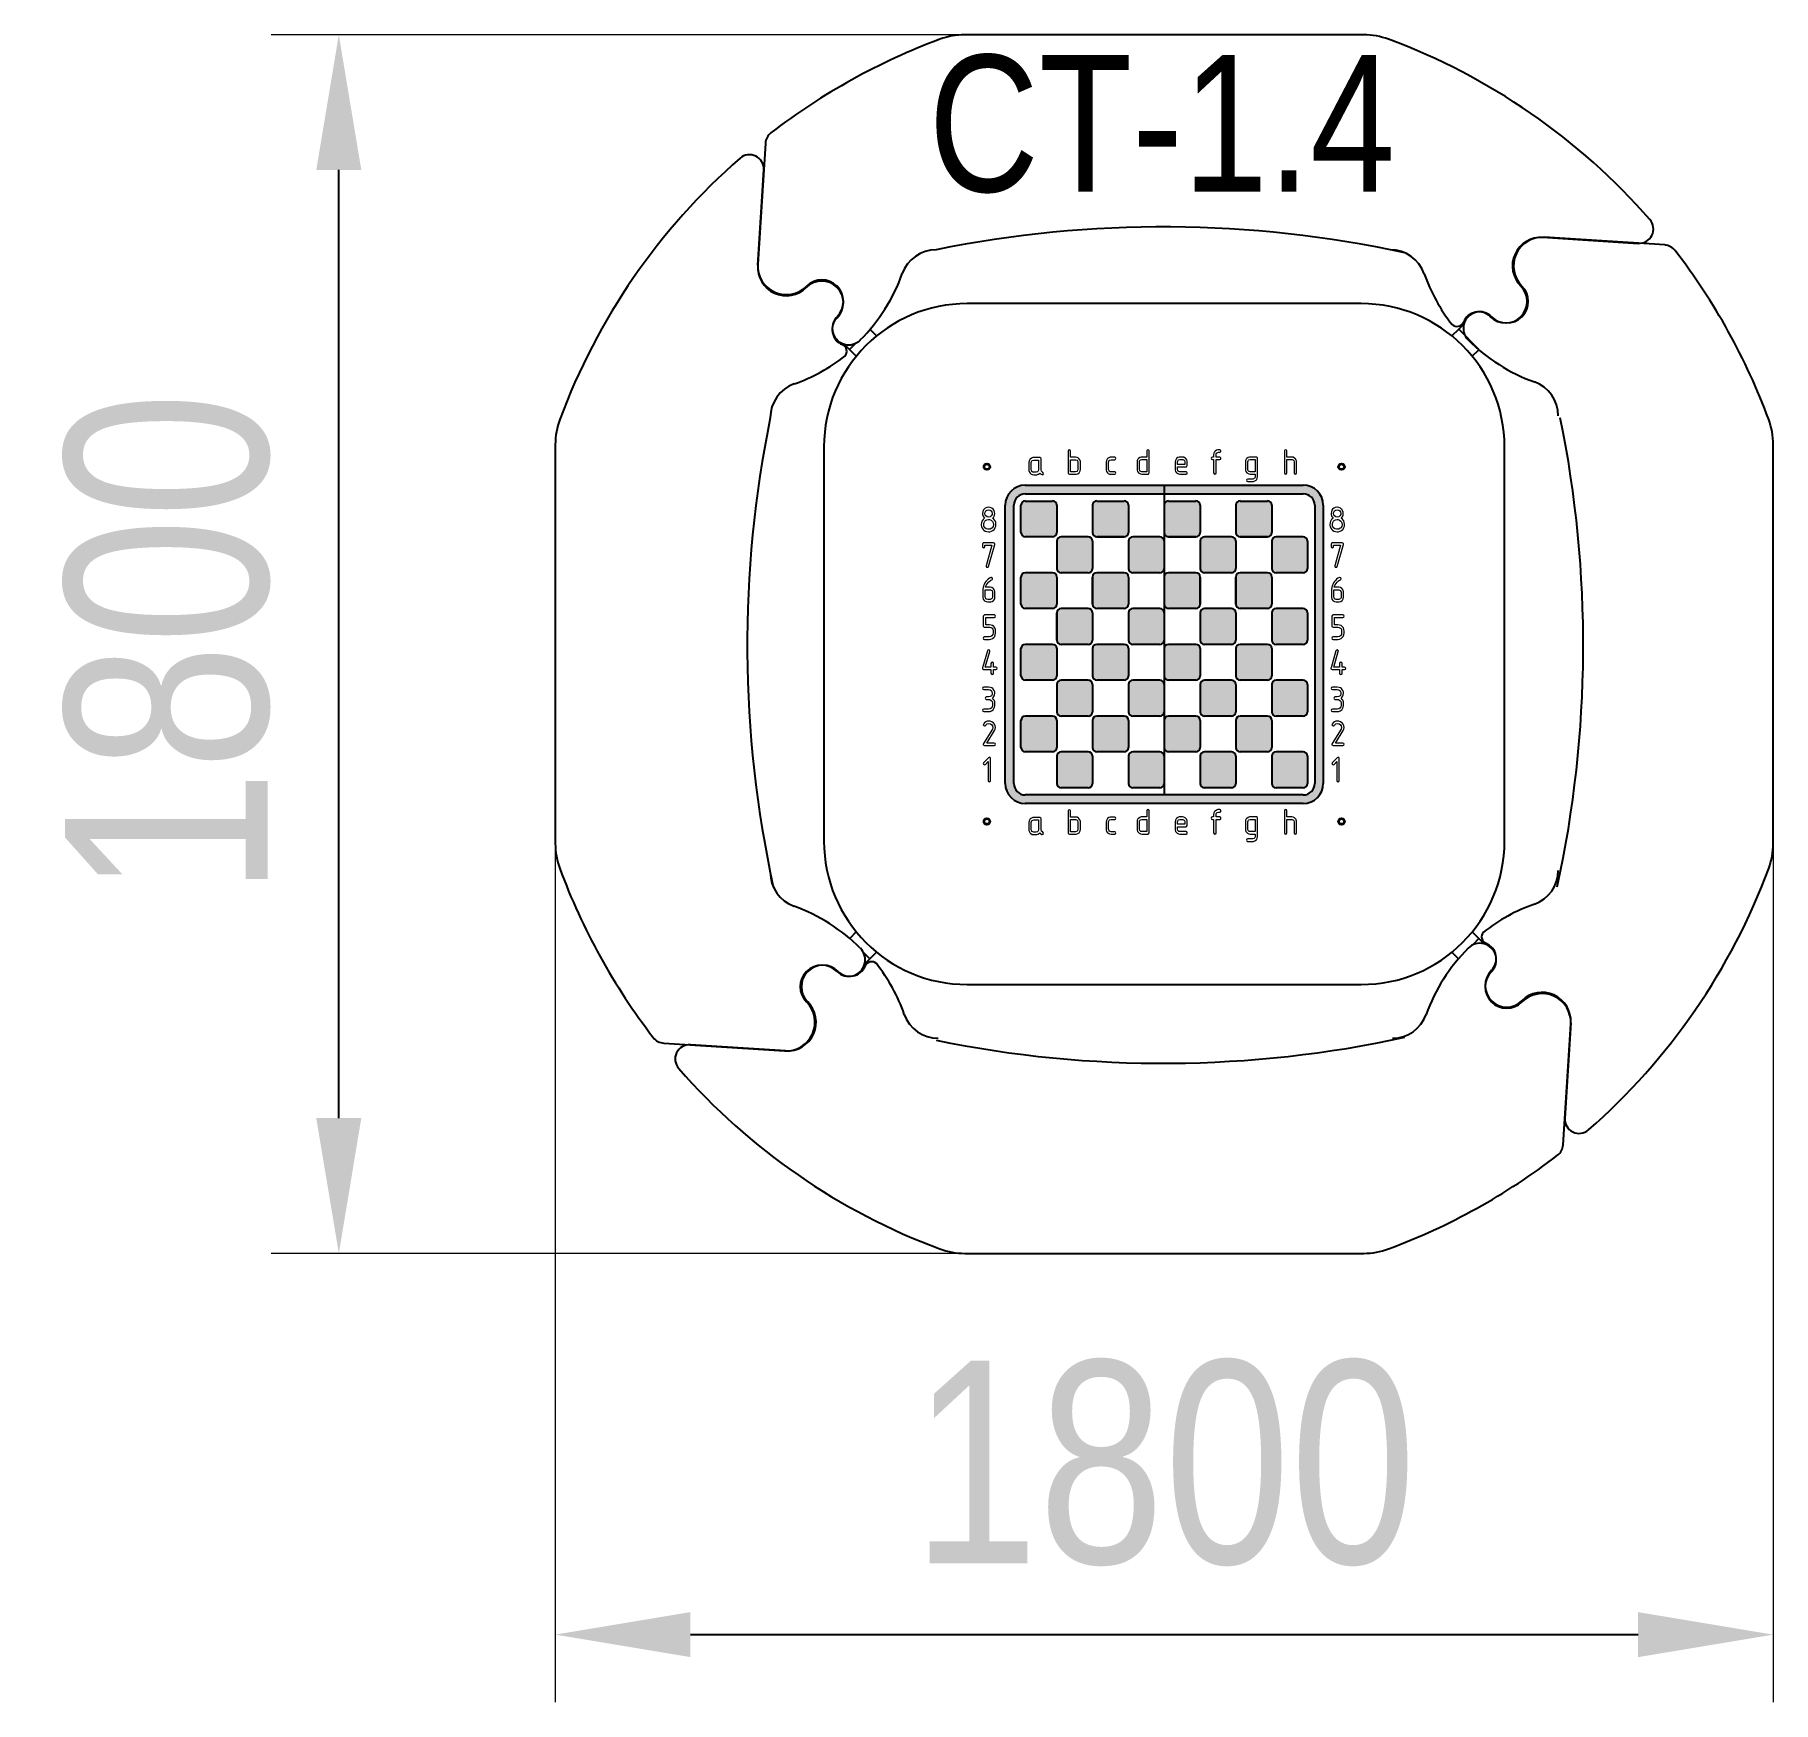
# Model space of a CAD drawing. Header units: millimetres. Extents: x -1706 to 867, y -1571 to 896.
import ezdxf

# ---------------------------------------------------------------- set-up
doc = ezdxf.new("R2010")
doc.units = ezdxf.units.MM
for name, color, linetype in [('DIKOM_АРТИКУЛ', 7, 'Continuous'), ('DIKOM_ОБЪЕКТ', 7, 'Continuous'), ('DIKOM_РАЗМЕР_ОБЪЕКТА', 7, 'Continuous')]:
    doc.layers.add(name, color=color, linetype=linetype)
doc.styles.add('style1', font='arial.ttf', dxfattribs={"width": 0.8})
doc.dimstyles.new('1-50', dxfattribs={"dimtxt": 300, "dimasz": 200, "dimexe": 100, "dimexo": 0, "dimgap": 100, "dimtad": 1, "dimdec": 0, "dimtxsty": 'style1', "dimcen": 0, "dimclrd": 7, "dimclre": 7, "dimadec": 1, "dimazin": 2, "dimtfac": 1, "dimtdec": 0, "dimtmove": 0, "dimatfit": 3, "dimfxl": 0, "dimlwd": 25, "dimlwe": 18, "dimarcsym": 0})

msp = doc.modelspace()

# ---------------------------------------------------------------- texts
at = {"layer": 'DIKOM_АРТИКУЛ', "insert": (-382.7, 866.2), "char_height": 202.19, "width": 2732.336, "attachment_point": 1, "style": 'style1'}
msp.add_mtext('{\\fArial|b0|i0|c204|p34;СТ}-1.{\\fArial|b0|i0|c204|p34;4}', dxfattribs=at)

# ---------------------------------------------------------------- blocks, each defined once
blk = doc.blocks.new('df')
at = {"color": 7, "lineweight": 0}
for p, q in [((3921.5, -403.5), (3921.2, -405.7)), ((3921.2, -405.7), (3921.2, -415.9)), ((3922.5, -401.7), (3921.5, -403.5)), ((3923.2, -400.8), (3922.5, -401.7)), ((3924.9, -399.6), (3923.2, -400.8)), ((3924.6, -405.7), (3924.8, -404.3)), ((3924.6, -415.9), (3924.6, -405.7)), ((3924.8, -404.3), (3925.5, -403.2)), ((3926.9, -398.9), (3924.9, -399.6)), ((3925.5, -403.2), (3926, -402.9)), ((3926, -402.9), (3928, -402.3)), ((3928, -398.9), (3926.9, -398.9)), ((3936.5, -398.9), (3928, -398.9)), ((3928, -402.3), (3934.8, -402.3)), ((3934.8, -402.3), (3934.8, -415.9)), ((3938.1, -399.7), (3936.5, -398.9)), ((3938.2, -400.6), (3938.1, -399.7)), ((3938.2, -415.8), (3938.2, -400.6)), ((3921.2, -415.9), (3921.2, -417)), ((3921.2, -417), (3921.9, -419)), ((3921.9, -419), (3923.2, -420.7)), ((3923.2, -420.7), (3924, -421.4)), ((3924, -421.4), (3925.8, -422.4)), ((3925.2, -417.9), (3924.6, -415.9)), ((3925.5, -418.3), (3925.2, -417.9)), ((3926.6, -419.1), (3925.5, -418.3)), ((3925.8, -422.4), (3928, -422.7)), ((3928, -419.3), (3926.6, -419.1)), ((3931.4, -419.3), (3928, -419.3)), ((3928, -422.7), (3931.4, -422.7)), ((3933.4, -418.7), (3931.4, -419.3)), ((3931.4, -422.7), (3932.1, -422.7)), ((3932.1, -422.7), (3934.2, -422)), ((3933.8, -418.4), (3933.4, -418.7)), ((3934.8, -416.5), (3933.8, -418.4)), ((3934.2, -422), (3934.8, -421.8)), ((3934.8, -415.9), (3934.8, -416.5)), ((3934.8, -421.8), (3936.5, -420.5)), ((3936.5, -420.5), (3937.4, -421.4)), ((3937.4, -421.4), (3939.2, -422.6)), ((3938.8, -417.9), (3938.2, -415.8)), ((3938.9, -417.9), (3938.8, -417.9)), ((3940.5, -419.4), (3938.9, -417.9)), ((3939.2, -422.6), (3939.9, -422.7)), ((3939.9, -422.7), (3941.1, -422.2)), ((3940.6, -419.4), (3940.5, -419.4)), ((3941.6, -420.9), (3940.6, -419.4)), ((3941.1, -422.2), (3941.6, -420.9))]:
    blk.add_line(p, q, dxfattribs=at)
blk = doc.blocks.new('fds')
at = {"color": 7, "lineweight": 0}
for p, q in [((3945.5, -389.1), (3945, -390.3)), ((3945, -390.3), (3945, -421)), ((3946.7, -388.6), (3945.5, -389.1)), ((3947.9, -389.1), (3946.7, -388.6)), ((3948.4, -390.3), (3947.9, -389.1)), ((3948.4, -398.9), (3948.4, -390.3)), ((3955.2, -398.9), (3948.4, -398.9)), ((3948.4, -419.3), (3948.4, -402.3)), ((3948.4, -402.3), (3955.2, -402.3)), ((3957.4, -399.2), (3955.2, -398.9)), ((3955.2, -402.3), (3955.8, -402.3)), ((3955.8, -402.3), (3957.7, -403.2)), ((3959.2, -400.2), (3957.4, -399.2)), ((3957.7, -403.2), (3958, -403.6)), ((3958, -403.6), (3958.6, -405.7)), ((3958.6, -405.7), (3958.6, -415.9)), ((3960, -400.8), (3959.2, -400.2)), ((3961.3, -402.6), (3960, -400.8)), ((3962, -404.6), (3961.3, -402.6)), ((3962, -405.7), (3962, -404.6)), ((3962, -415.9), (3962, -405.7)), ((3945, -421), (3945.1, -421.8)), ((3945.1, -421.8), (3946.7, -422.7)), ((3946.7, -422.7), (3955.2, -422.7)), ((3955.2, -419.3), (3948.4, -419.3)), ((3957.3, -418.7), (3955.2, -419.3)), ((3955.2, -422.7), (3956.3, -422.6)), ((3956.3, -422.6), (3958.3, -422)), ((3957.6, -418.4), (3957.3, -418.7)), ((3958.6, -416.5), (3957.6, -418.4)), ((3958.3, -422), (3960.1, -420.7)), ((3958.6, -415.9), (3958.6, -416.5)), ((3960.1, -420.7), (3960.7, -419.9)), ((3960.7, -419.9), (3961.7, -418)), ((3961.7, -418), (3962, -415.9))]:
    blk.add_line(p, q, dxfattribs=at)
blk = doc.blocks.new('dds')
at = {"color": 7, "lineweight": 0}
for p, q in [((3969.2, -403.5), (3968.9, -405.7)), ((3968.9, -405.7), (3968.9, -415.9)), ((3970.2, -401.7), (3969.2, -403.5)), ((3970.9, -400.8), (3970.2, -401.7)), ((3972.6, -399.6), (3970.9, -400.8)), ((3972.3, -405.7), (3972.5, -404.3)), ((3972.3, -415.9), (3972.3, -405.7)), ((3972.5, -404.3), (3973.2, -403.2)), ((3974.6, -398.9), (3972.6, -399.6)), ((3973.2, -403.2), (3973.7, -402.9)), ((3973.7, -402.9), (3975.7, -402.3)), ((3975.7, -398.9), (3974.6, -398.9)), ((3980.8, -398.9), (3975.7, -398.9)), ((3975.7, -402.3), (3980.8, -402.3)), ((3982, -399.4), (3980.8, -398.9)), ((3980.8, -402.3), (3982.1, -401.7)), ((3982.5, -400.6), (3982, -399.4)), ((3982.1, -401.7), (3982.5, -400.6)), ((3968.9, -415.9), (3968.9, -417)), ((3968.9, -417), (3969.6, -419)), ((3969.6, -419), (3970.9, -420.7)), ((3970.9, -420.7), (3971.7, -421.4)), ((3971.7, -421.4), (3973.6, -422.4)), ((3972.9, -417.9), (3972.3, -415.9)), ((3973.2, -418.3), (3972.9, -417.9)), ((3974.3, -419.1), (3973.2, -418.3)), ((3973.6, -422.4), (3975.7, -422.7)), ((3975.7, -419.3), (3974.3, -419.1)), ((3980.8, -419.3), (3975.7, -419.3)), ((3975.7, -422.7), (3980.8, -422.7)), ((3982, -419.8), (3980.8, -419.3)), ((3980.8, -422.7), (3982.1, -422.1)), ((3982.5, -421), (3982, -419.8)), ((3982.1, -422.1), (3982.5, -421))]:
    blk.add_line(p, q, dxfattribs=at)
blk = doc.blocks.new('hgf')
at = {"color": 7, "lineweight": 0}
for p, q in [((3989.6, -403.5), (3989.3, -405.7)), ((3989.3, -405.7), (3989.3, -415.9)), ((3990.6, -401.7), (3989.6, -403.5)), ((3991.3, -400.8), (3990.6, -401.7)), ((3993.1, -399.6), (3991.3, -400.8)), ((3992.7, -405.7), (3992.9, -404.3)), ((3992.7, -415.9), (3992.7, -405.7)), ((3992.9, -404.3), (3993.7, -403.2)), ((3995.1, -398.9), (3993.1, -399.6)), ((3993.7, -403.2), (3994.1, -402.9)), ((3994.1, -402.9), (3996.1, -402.3)), ((3996.1, -398.9), (3995.1, -398.9)), ((4002.9, -398.9), (3996.1, -398.9)), ((3996.1, -402.3), (4002.9, -402.3)), ((4003.4, -389.1), (4002.9, -390.3)), ((4002.9, -390.3), (4002.9, -398.9)), ((4002.9, -402.3), (4002.9, -419.3)), ((4004.6, -388.6), (4003.4, -389.1)), ((4005.8, -389.1), (4004.6, -388.6)), ((4006.3, -390.3), (4005.8, -389.1)), ((4006.3, -421), (4006.3, -390.3)), ((3989.3, -415.9), (3989.4, -417)), ((3989.4, -417), (3990, -419)), ((3990, -419), (3991.3, -420.7)), ((3991.3, -420.7), (3992.1, -421.4)), ((3992.1, -421.4), (3994, -422.4)), ((3993.3, -417.9), (3992.7, -415.9)), ((3993.7, -418.3), (3993.3, -417.9)), ((3994.8, -419.1), (3993.7, -418.3)), ((3994, -422.4), (3996.1, -422.7)), ((3996.1, -419.3), (3994.8, -419.1)), ((4002.9, -419.3), (3996.1, -419.3)), ((3996.1, -422.7), (4004.6, -422.7)), ((4004.6, -422.7), (4005.4, -422.6)), ((4005.4, -422.6), (4006.3, -421))]:
    blk.add_line(p, q, dxfattribs=at)
blk = doc.blocks.new('gf')
at = {"color": 7, "lineweight": 0}
for p, q in [((4013.5, -403.5), (4013.2, -405.7)), ((4013.2, -405.7), (4013.2, -415.9)), ((4014.5, -401.7), (4013.5, -403.5)), ((4015.1, -400.9), (4014.5, -401.7)), ((4016.9, -399.6), (4015.1, -400.9)), ((4016.6, -405.7), (4016.8, -404.3)), ((4016.6, -409.1), (4016.6, -405.7)), ((4026.8, -409.1), (4016.6, -409.1)), ((4016.6, -415.9), (4016.6, -412.5)), ((4016.6, -412.5), (4028.5, -412.5)), ((4016.8, -404.3), (4017.5, -403.2)), ((4018.9, -398.9), (4016.9, -399.6)), ((4017.5, -403.2), (4017.9, -402.9)), ((4017.9, -402.9), (4020, -402.3)), ((4020, -398.9), (4018.9, -398.9)), ((4023.4, -398.9), (4020, -398.9)), ((4020, -402.3), (4023.4, -402.3)), ((4025.5, -399.2), (4023.4, -398.9)), ((4023.4, -402.3), (4024, -402.3)), ((4024, -402.3), (4025.8, -403.2)), ((4027.4, -400.2), (4025.5, -399.2)), ((4025.8, -403.2), (4026.2, -403.6)), ((4026.2, -403.6), (4026.8, -405.7)), ((4026.8, -405.7), (4026.8, -409.1)), ((4028.2, -400.8), (4027.4, -400.2)), ((4029.5, -402.6), (4028.2, -400.8)), ((4028.5, -412.5), (4029.3, -412.3)), ((4029.3, -412.3), (4030.2, -410.8)), ((4030.1, -404.6), (4029.5, -402.6)), ((4030.2, -405.7), (4030.1, -404.6)), ((4030.2, -410.8), (4030.2, -405.7)), ((4013.2, -415.9), (4013.2, -417)), ((4013.2, -417), (4013.9, -419)), ((4013.9, -419), (4015.2, -420.7)), ((4015.2, -420.7), (4016, -421.4)), ((4016, -421.4), (4017.8, -422.4)), ((4017.2, -417.9), (4016.6, -415.9)), ((4017.5, -418.3), (4017.2, -417.9)), ((4018.6, -419.1), (4017.5, -418.3)), ((4017.8, -422.4), (4020, -422.7)), ((4020, -419.3), (4018.6, -419.1)), ((4028.5, -419.3), (4020, -419.3)), ((4020, -422.7), (4028.5, -422.7)), ((4029.7, -419.8), (4028.5, -419.3)), ((4028.5, -422.7), (4029.8, -422.1)), ((4030.2, -421), (4029.7, -419.8)), ((4029.8, -422.1), (4030.2, -421))]:
    blk.add_line(p, q, dxfattribs=at)
blk = doc.blocks.new('hgff')
at = {"color": 7, "lineweight": 0}
for p, q in [((4035.8, -399.4), (4035.3, -400.6)), ((4035.3, -400.6), (4035.7, -401.8)), ((4035.7, -401.8), (4037, -402.3)), ((4037, -398.9), (4035.8, -399.4)), ((4038.7, -398.9), (4037, -398.9)), ((4037, -402.3), (4038.7, -402.3)), ((4039, -393.3), (4038.7, -395.4)), ((4038.7, -395.4), (4038.7, -398.9)), ((4038.7, -402.3), (4038.7, -421)), ((4040, -391.4), (4039, -393.3)), ((4040.7, -390.6), (4040, -391.4)), ((4042.5, -389.3), (4040.7, -390.6)), ((4042.1, -395.4), (4042.4, -394.1)), ((4042.1, -398.9), (4042.1, -395.4)), ((4047.2, -398.9), (4042.1, -398.9)), ((4042.1, -421), (4042.1, -402.3)), ((4042.1, -402.3), (4047.2, -402.3)), ((4042.4, -394.1), (4043.1, -393)), ((4044.5, -388.7), (4042.5, -389.3)), ((4043.1, -393), (4043.5, -392.7)), ((4043.5, -392.7), (4045.5, -392)), ((4045.5, -388.6), (4044.5, -388.7)), ((4047.2, -388.6), (4045.5, -388.6)), ((4045.5, -392), (4047.2, -392)), ((4048.4, -389.1), (4047.2, -388.6)), ((4047.2, -392), (4048.5, -391.5)), ((4048.4, -399.4), (4047.2, -398.9)), ((4047.2, -402.3), (4048.5, -401.7)), ((4048.9, -390.3), (4048.4, -389.1)), ((4048.9, -400.6), (4048.4, -399.4)), ((4048.5, -391.5), (4048.9, -390.3)), ((4048.5, -401.7), (4048.9, -400.6)), ((4038.7, -421), (4039.2, -422.3)), ((4039.2, -422.3), (4040.4, -422.7)), ((4040.4, -422.7), (4041.6, -422.3)), ((4041.6, -422.3), (4042.1, -421))]:
    blk.add_line(p, q, dxfattribs=at)
blk = doc.blocks.new('ghf')
at = {"color": 7, "lineweight": 0}
for p, q in [((4056.1, -403.5), (4055.7, -405.7)), ((4055.7, -405.7), (4055.7, -415.9)), ((4057, -401.7), (4056.1, -403.5)), ((4057.7, -400.8), (4057, -401.7)), ((4059.5, -399.6), (4057.7, -400.8)), ((4059.2, -405.7), (4059.4, -404.3)), ((4059.2, -415.9), (4059.2, -405.7)), ((4059.4, -404.3), (4060.1, -403.2)), ((4061.5, -398.9), (4059.5, -399.6)), ((4060.1, -403.2), (4060.5, -402.9)), ((4060.5, -402.9), (4062.6, -402.3)), ((4062.6, -398.9), (4061.5, -398.9)), ((4071.1, -398.9), (4062.6, -398.9)), ((4062.6, -402.3), (4069.4, -402.3)), ((4069.4, -402.3), (4069.4, -419.3)), ((4072.6, -399.7), (4071.1, -398.9)), ((4072.8, -400.6), (4072.6, -399.7)), ((4072.8, -426.1), (4072.8, -400.6)), ((4055.7, -415.9), (4055.8, -417)), ((4055.8, -417), (4056.5, -419)), ((4056.5, -419), (4057.8, -420.7)), ((4057.9, -430), (4057.5, -431.2)), ((4057.5, -431.2), (4057.9, -432.4)), ((4057.8, -420.7), (4058.5, -421.4)), ((4059.2, -429.5), (4057.9, -430)), ((4057.9, -432.4), (4059.2, -432.9)), ((4058.5, -421.4), (4060.4, -422.4)), ((4059.8, -417.9), (4059.2, -415.9)), ((4066, -429.5), (4059.2, -429.5)), ((4059.2, -432.9), (4066, -432.9)), ((4060.1, -418.3), (4059.8, -417.9)), ((4061.2, -419.1), (4060.1, -418.3)), ((4060.4, -422.4), (4062.6, -422.7)), ((4062.6, -419.3), (4061.2, -419.1)), ((4069.4, -419.3), (4062.6, -419.3)), ((4062.6, -422.7), (4069.4, -422.7)), ((4068, -428.9), (4066, -429.5)), ((4066, -432.9), (4067.1, -432.9)), ((4067.1, -432.9), (4069.1, -432.2)), ((4068.4, -428.6), (4068, -428.9)), ((4069.3, -426.7), (4068.4, -428.6)), ((4069.1, -432.2), (4070.8, -430.9)), ((4069.4, -426.1), (4069.3, -426.7)), ((4069.4, -422.7), (4069.4, -426.1)), ((4070.8, -430.9), (4071.5, -430.1)), ((4071.5, -430.1), (4072.4, -428.3)), ((4072.4, -428.3), (4072.8, -426.1))]:
    blk.add_line(p, q, dxfattribs=at)
blk = doc.blocks.new('hgft')
at = {"color": 7, "lineweight": 0}
for p, q in [((4080.1, -389.1), (4079.6, -390.3)), ((4079.6, -390.3), (4079.6, -421)), ((4081.3, -388.6), (4080.1, -389.1)), ((4082.5, -389.1), (4081.3, -388.6)), ((4083, -390.3), (4082.5, -389.1)), ((4083, -398.9), (4083, -390.3)), ((4089.8, -398.9), (4083, -398.9)), ((4083, -421), (4083, -402.3)), ((4083, -402.3), (4089.8, -402.3)), ((4091.9, -399.2), (4089.8, -398.9)), ((4089.8, -402.3), (4090.4, -402.3)), ((4090.4, -402.3), (4092.3, -403.2)), ((4093.8, -400.2), (4091.9, -399.2)), ((4092.3, -403.2), (4092.6, -403.6)), ((4092.6, -403.6), (4093.2, -405.7)), ((4093.2, -405.7), (4093.2, -421)), ((4094.6, -400.8), (4093.8, -400.2)), ((4095.9, -402.6), (4094.6, -400.8)), ((4096.6, -404.6), (4095.9, -402.6)), ((4096.6, -405.7), (4096.6, -404.6)), ((4096.6, -421), (4096.6, -405.7)), ((4079.6, -421), (4080.1, -422.3)), ((4080.1, -422.3), (4081.3, -422.7)), ((4081.3, -422.7), (4082.5, -422.3)), ((4082.5, -422.3), (4083, -421)), ((4093.2, -421), (4093.7, -422.3)), ((4093.7, -422.3), (4094.9, -422.7)), ((4094.9, -422.7), (4096.1, -422.3)), ((4096.1, -422.3), (4096.6, -421))]:
    blk.add_line(p, q, dxfattribs=at)
blk = doc.blocks.new('ree')
at = {"color": 7, "lineweight": 0}
for p, q in [((3924.8, -459.9), (3918, -466.8)), ((3925.6, -459.4), (3924.8, -459.9)), ((3926.4, -459.2), (3925.6, -459.4)), ((3927.3, -459.7), (3926.4, -459.2)), ((3927.7, -461.1), (3927.3, -459.7)), ((3918, -466.8), (3917.5, -467.9)), ((3917.5, -467.9), (3918.1, -469.1)), ((3918.1, -469.1), (3919.2, -469.6)), ((3919.2, -469.6), (3920.4, -469.1)), ((3920.4, -469.1), (3924.3, -465.2)), ((3924.3, -465.2), (3924.3, -491.8)), ((3927.7, -491.8), (3927.7, -461.1)), ((3924.3, -491.8), (3924.8, -493.1)), ((3924.8, -493.1), (3926, -493.5)), ((3926, -493.5), (3927.2, -493.1)), ((3927.2, -493.1), (3927.7, -491.8))]:
    blk.add_line(p, q, dxfattribs=at)
blk = doc.blocks.new('ytr')
at = {"color": 7, "lineweight": 0}
for p, q in [((3938, -460.6), (3936.3, -461.8)), ((3940, -459.8), (3938, -460.6)), ((3941.9, -459.4), (3940, -459.8)), ((3944.2, -459.7), (3941.9, -459.4)), ((3946.4, -460.4), (3944.2, -459.7)), ((3948.3, -461.7), (3946.4, -460.4)), ((3934.8, -463.6), (3934.5, -464.6)), ((3934.5, -464.6), (3935.1, -465.8)), ((3936.3, -461.8), (3934.8, -463.6)), ((3947.4, -470.8), (3934.8, -490.9)), ((3935.1, -465.8), (3936.3, -466.2)), ((3936.3, -466.2), (3937, -466.1)), ((3937, -466.1), (3937.7, -465.5)), ((3937.7, -465.5), (3938, -465.1)), ((3938, -465.1), (3939.7, -463.5)), ((3939.3, -490.1), (3950.3, -472.6)), ((3939.7, -463.5), (3939.9, -463.4)), ((3939.9, -463.4), (3942.1, -462.8)), ((3942.1, -462.8), (3942.1, -462.8)), ((3942.1, -462.8), (3944.4, -463.3)), ((3944.4, -463.3), (3946.3, -464.5)), ((3946.3, -464.5), (3947.5, -466.1)), ((3948, -468.6), (3947.4, -470.8)), ((3947.5, -466.1), (3948, -468.3)), ((3948, -468.3), (3948, -468.6)), ((3948.7, -462), (3948.3, -461.7)), ((3950.2, -463.9), (3948.7, -462)), ((3951.1, -465.9), (3950.2, -463.9)), ((3950.3, -472.6), (3951.1, -470.6)), ((3951.4, -468.2), (3951.1, -465.9)), ((3951.1, -470.6), (3951.4, -468.4)), ((3951.4, -468.4), (3951.4, -468.2)), ((3934.8, -490.9), (3934.4, -492.1)), ((3934.4, -492.1), (3934.5, -492.6)), ((3934.5, -492.6), (3936.2, -493.5)), ((3936.2, -493.5), (3949.9, -493.5)), ((3949.9, -490.1), (3939.3, -490.1)), ((3951.1, -490.6), (3949.9, -490.1)), ((3949.9, -493.5), (3951.2, -492.9)), ((3951.6, -491.8), (3951.1, -490.6)), ((3951.2, -492.9), (3951.6, -491.8))]:
    blk.add_line(p, q, dxfattribs=at)
blk = doc.blocks.new('ytrg')
at = {"color": 7, "lineweight": 0}
for p, q in [((3958.7, -460), (3958.2, -461.2)), ((3959.9, -459.5), (3958.7, -460)), ((3966.7, -459.5), (3959.9, -459.5)), ((3969.2, -459.8), (3966.7, -459.5)), ((3971.2, -460.6), (3969.2, -459.8)), ((3973, -461.9), (3971.2, -460.6)), ((3958.2, -461.2), (3958.7, -462.4)), ((3958.7, -462.4), (3959.9, -462.9)), ((3959.9, -462.9), (3966.7, -462.9)), ((3962.1, -473.7), (3961.7, -474.8)), ((3961.7, -474.8), (3962.1, -476)), ((3963.3, -473.1), (3962.1, -473.7)), ((3962.1, -476), (3963.3, -476.5)), ((3966.7, -473.1), (3963.3, -473.1)), ((3963.3, -476.5), (3966.7, -476.5)), ((3966.7, -462.9), (3968.7, -463.2)), ((3969, -472.6), (3966.7, -473.1)), ((3966.7, -476.5), (3968.5, -476.8)), ((3968.5, -476.8), (3970.4, -478)), ((3968.7, -463.2), (3970.5, -464.4)), ((3970.5, -471.5), (3969, -472.6)), ((3970.4, -478), (3971.4, -479.4)), ((3970.5, -464.4), (3971.3, -465.6)), ((3971.5, -469.5), (3970.5, -471.5)), ((3971.3, -465.6), (3971.7, -467.9)), ((3971.4, -479.4), (3971.9, -481.6)), ((3971.7, -467.9), (3971.5, -469.5)), ((3971.9, -485), (3971.6, -486.7)), ((3971.9, -481.6), (3971.9, -485)), ((3972, -474.9), (3973.2, -473.7)), ((3973.5, -476.5), (3972, -474.9)), ((3973.1, -462.1), (3973, -461.9)), ((3974.4, -464), (3973.1, -462.1)), ((3973.2, -473.7), (3974.5, -471.7)), ((3974.3, -477.8), (3973.5, -476.5)), ((3975.1, -479.9), (3974.3, -477.8)), ((3975.1, -466.1), (3974.4, -464)), ((3974.5, -471.7), (3975, -470.3)), ((3975, -470.3), (3975.3, -468)), ((3975, -487.3), (3975.3, -485)), ((3975.3, -468), (3975.1, -466.1)), ((3975.3, -481.6), (3975.1, -479.9)), ((3975.3, -485), (3975.3, -481.6)), ((3958.7, -490.7), (3958.2, -491.8)), ((3958.2, -491.8), (3958.7, -493.1)), ((3959.9, -490.1), (3958.7, -490.7)), ((3958.7, -493.1), (3959.9, -493.5)), ((3966.7, -490.1), (3959.9, -490.1)), ((3959.9, -493.5), (3966.7, -493.5)), ((3969, -489.6), (3966.7, -490.1)), ((3966.7, -493.5), (3968.9, -493.3)), ((3968.9, -493.3), (3970.9, -492.4)), ((3970.4, -488.6), (3969, -489.6)), ((3971.6, -486.7), (3970.4, -488.6)), ((3970.9, -492.4), (3972.8, -491)), ((3972.8, -491), (3974.1, -489.3)), ((3974.1, -489.3), (3975, -487.3))]:
    blk.add_line(p, q, dxfattribs=at)
blk = doc.blocks.new('bvc')
at = {"color": 7, "lineweight": 0}
for p, q in [((3989.1, -460.7), (3982.3, -484.5)), ((3989.7, -459.8), (3989.1, -460.7)), ((3990, -459.6), (3989.7, -459.8)), ((3990.7, -459.4), (3990, -459.6)), ((3991.9, -459.9), (3990.7, -459.4)), ((3992.5, -461.1), (3991.9, -459.9)), ((3982.3, -484.5), (3982.2, -484.9)), ((3982.2, -484.9), (3982.2, -485.3)), ((3986.2, -483.3), (3992.4, -461.6)), ((3994.2, -483.3), (3986.2, -483.3)), ((3992.4, -461.6), (3992.5, -461.1)), ((3994.7, -476.9), (3994.2, -478.2)), ((3994.2, -478.2), (3994.2, -483.3)), ((3995.9, -476.5), (3994.7, -476.9)), ((3997.1, -476.9), (3995.9, -476.5)), ((3997.6, -478.2), (3997.1, -476.9)), ((3997.6, -483.3), (3997.6, -478.2)), ((4001, -483.3), (3997.6, -483.3)), ((4002.2, -483.8), (4001, -483.3)), ((4002.7, -485), (4002.2, -483.8)), ((4002.3, -486.2), (4002.7, -485)), ((3982.2, -485.3), (3982.2, -485.8)), ((3982.2, -485.8), (3983.9, -486.7)), ((3983.9, -486.7), (3994.2, -486.7)), ((3994.2, -486.7), (3994.2, -491.8)), ((3994.2, -491.8), (3994.7, -493.1)), ((3994.7, -493.1), (3995.9, -493.5)), ((3995.9, -493.5), (3997.1, -493.1)), ((3997.1, -493.1), (3997.6, -491.8)), ((3997.6, -491.8), (3997.6, -486.7)), ((3997.6, -486.7), (4001, -486.7)), ((4001, -486.7), (4002.3, -486.2))]:
    blk.add_line(p, q, dxfattribs=at)
blk = doc.blocks.new('bvfg')
at = {"color": 7, "lineweight": 0}
for p, q in [((4010.5, -459.5), (4009.5, -461.1)), ((4011.2, -459.4), (4010.5, -459.5)), ((4024.8, -459.4), (4011.2, -459.4)), ((4026.1, -459.9), (4024.8, -459.4)), ((4026.6, -461.1), (4026.1, -459.9)), ((4009.5, -461.1), (4009.5, -474.8)), ((4009.5, -474.8), (4009.6, -475.5)), ((4009.6, -475.5), (4011.2, -476.5)), ((4011.2, -476.5), (4018, -476.5)), ((4012.9, -473.1), (4012.9, -462.8)), ((4012.9, -462.8), (4024.8, -462.8)), ((4018, -473.1), (4012.9, -473.1)), ((4020.3, -473.4), (4018, -473.1)), ((4018, -476.5), (4019.8, -476.8)), ((4019.8, -476.8), (4021.7, -478)), ((4022.4, -474.3), (4020.3, -473.4)), ((4021.7, -478), (4022.7, -479.4)), ((4024, -475.6), (4022.4, -474.3)), ((4022.7, -479.4), (4023.1, -481.6)), ((4023.1, -485), (4022.8, -486.8)), ((4023.1, -481.6), (4023.1, -485)), ((4025.5, -477.4), (4024, -475.6)), ((4024.8, -462.8), (4026.1, -462.3)), ((4026.3, -479.5), (4025.5, -477.4)), ((4026.1, -462.3), (4026.6, -461.1)), ((4026.2, -487.3), (4026.6, -485)), ((4026.6, -481.6), (4026.3, -479.5)), ((4026.6, -485), (4026.6, -481.6)), ((4010, -490.6), (4009.5, -491.8)), ((4009.5, -491.8), (4010, -493)), ((4011.2, -490.1), (4010, -490.6)), ((4010, -493), (4011.2, -493.5)), ((4018, -490.1), (4011.2, -490.1)), ((4011.2, -493.5), (4018, -493.5)), ((4020.2, -489.6), (4018, -490.1)), ((4018, -493.5), (4020.1, -493.3)), ((4020.1, -493.3), (4022.2, -492.4)), ((4021.6, -488.7), (4020.2, -489.6)), ((4022.8, -486.8), (4021.6, -488.7)), ((4022.2, -492.4), (4024, -491)), ((4024, -491), (4025.4, -489.3)), ((4025.4, -489.3), (4026.2, -487.3))]:
    blk.add_line(p, q, dxfattribs=at)
blk = doc.blocks.new('hgff4')
at = {"color": 7, "lineweight": 0}
for p, q in [((4042.6, -460.6), (4040.7, -461.9)), ((4044.6, -459.6), (4042.6, -460.6)), ((4045.4, -459.4), (4044.6, -459.6)), ((4046.6, -460), (4045.4, -459.4)), ((4047, -461.2), (4046.6, -460)), ((4033.5, -475.8), (4033.4, -478.2)), ((4033.4, -478.2), (4033.4, -486.7)), ((4033.8, -473.5), (4033.5, -475.8)), ((4034.4, -471.2), (4033.8, -473.5)), ((4035.2, -469), (4034.4, -471.2)), ((4036.2, -466.9), (4035.2, -469)), ((4035.2, -469), (4035.2, -469)), ((4037.6, -465), (4036.2, -466.9)), ((4036.8, -478.2), (4036.8, -476.5)), ((4036.8, -476.5), (4043.6, -476.5)), ((4036.8, -486.7), (4036.8, -478.2)), ((4037.4, -473.1), (4037.8, -471.7)), ((4043.6, -473.1), (4037.4, -473.1)), ((4038.9, -463.5), (4037.6, -465)), ((4037.8, -471.7), (4038.3, -470.3)), ((4038.3, -470.3), (4038.7, -469.6)), ((4038.7, -469.6), (4039.9, -467.6)), ((4040.7, -461.9), (4038.9, -463.5)), ((4039.9, -467.6), (4041.4, -465.8)), ((4041.4, -465.8), (4041.7, -465.4)), ((4041.7, -465.4), (4043.5, -464)), ((4043.5, -464), (4044.7, -463.3)), ((4045.9, -473.5), (4043.6, -473.1)), ((4043.6, -476.5), (4044, -476.5)), ((4044, -476.5), (4046.1, -477.5)), ((4044.7, -463.3), (4045.9, -462.7)), ((4045.9, -462.7), (4046.8, -462)), ((4047.8, -474.6), (4045.9, -473.5)), ((4046.1, -477.5), (4046.3, -477.8)), ((4046.3, -477.8), (4047, -479.9)), ((4046.8, -462), (4047, -461.2)), ((4047, -479.9), (4047, -486.7)), ((4048.4, -475.1), (4047.8, -474.6)), ((4049.7, -476.9), (4048.4, -475.1)), ((4050.4, -479.1), (4049.7, -476.9)), ((4050.4, -479.9), (4050.4, -479.1)), ((4050.4, -486.7), (4050.4, -479.9)), ((4033.4, -486.7), (4033.4, -487.5)), ((4033.4, -487.5), (4034, -489.7)), ((4034, -489.7), (4035.4, -491.5)), ((4035.4, -491.5), (4036, -492)), ((4036, -492), (4037.9, -493.1)), ((4037.5, -488.8), (4036.8, -486.7)), ((4037.7, -489.1), (4037.5, -488.8)), ((4038.8, -489.9), (4037.7, -489.1)), ((4037.9, -493.1), (4040.2, -493.5)), ((4040.2, -490.1), (4038.8, -489.9)), ((4043.6, -490.1), (4040.2, -490.1)), ((4040.2, -493.5), (4043.6, -493.5)), ((4045.7, -489.4), (4043.6, -490.1)), ((4043.6, -493.5), (4044.4, -493.5)), ((4044.4, -493.5), (4046.5, -492.9)), ((4046, -489.1), (4045.7, -489.4)), ((4047, -487.2), (4046, -489.1)), ((4046.5, -492.9), (4048.4, -491.5)), ((4047, -486.7), (4047, -487.2)), ((4048.4, -491.5), (4048.9, -490.9)), ((4048.9, -490.9), (4050, -489)), ((4050, -489), (4050.4, -486.7))]:
    blk.add_line(p, q, dxfattribs=at)
blk = doc.blocks.new('hgffd')
at = {"color": 7, "lineweight": 0}
for p, q in [((4058.2, -459.5), (4057.2, -461.1)), ((4058.9, -459.4), (4058.2, -459.5)), ((4072.5, -459.4), (4058.9, -459.4)), ((4074.2, -460.4), (4072.5, -459.4)), ((4074.3, -460.8), (4074.2, -460.4)), ((4074.2, -461.6), (4074.3, -460.8)), ((4057.2, -461.1), (4057.2, -464.5)), ((4057.2, -464.5), (4057.7, -465.8)), ((4057.7, -465.8), (4058.9, -466.2)), ((4058.9, -466.2), (4060.1, -465.8)), ((4060.1, -465.8), (4060.6, -464.5)), ((4060.6, -464.5), (4060.6, -462.8)), ((4060.6, -462.8), (4070.3, -462.8)), ((4070.3, -462.8), (4062.4, -491.4)), ((4065.7, -492.3), (4074.2, -461.6)), ((4062.4, -491.4), (4062.3, -491.9)), ((4062.3, -491.9), (4062.8, -493.1)), ((4062.8, -493.1), (4064.1, -493.5)), ((4064.1, -493.5), (4065.1, -493.1)), ((4065.1, -493.1), (4065.7, -492.3))]:
    blk.add_line(p, q, dxfattribs=at)
blk = doc.blocks.new('43')
at = {"color": 7, "lineweight": 0}
for p, q in [((4086.6, -460.6), (4084.9, -462.1)), ((4088.6, -459.8), (4086.6, -460.6)), ((4091, -459.4), (4088.6, -459.8)), ((4091.3, -459.4), (4091, -459.4)), ((4093.7, -459.7), (4091.3, -459.4)), ((4095.8, -460.5), (4093.7, -459.7)), ((4097.5, -461.9), (4095.8, -460.5)), ((4081.3, -481), (4081.1, -483.3)), ((4081.1, -483.3), (4081.1, -484.1)), ((4081.1, -484.1), (4081.5, -486.4)), ((4082, -478.7), (4081.3, -481)), ((4082.2, -478.3), (4082, -478.7)), ((4083.5, -476.4), (4082.2, -478.3)), ((4083.1, -465.6), (4082.8, -468)), ((4082.8, -468), (4082.9, -469.4)), ((4082.9, -469.4), (4083.5, -471.6)), ((4083.9, -463.5), (4083.1, -465.6)), ((4083.5, -471.6), (4084.1, -472.8)), ((4085.2, -474.8), (4083.5, -476.4)), ((4084.9, -462.1), (4083.9, -463.5)), ((4084.1, -472.8), (4085.7, -474.5)), ((4084.5, -482.8), (4085, -480.5)), ((4084.5, -483.3), (4084.5, -482.8)), ((4084.8, -485.6), (4084.5, -483.3)), ((4085, -480.5), (4086.2, -478.6)), ((4085.7, -474.5), (4085.2, -474.8)), ((4086.2, -468), (4086.4, -466.4)), ((4086.7, -470.2), (4086.2, -468)), ((4086.2, -478.6), (4087, -477.9)), ((4086.4, -466.4), (4087.5, -464.4)), ((4087.5, -471.5), (4086.7, -470.2)), ((4087, -477.9), (4088.9, -476.8)), ((4087.5, -464.4), (4089.1, -463.3)), ((4089.2, -472.7), (4087.5, -471.5)), ((4088.9, -476.8), (4091.3, -476.5)), ((4089.1, -463.3), (4091.3, -462.8)), ((4091.3, -473.1), (4089.2, -472.7)), ((4091.3, -462.8), (4093.4, -463.2)), ((4093.6, -472.6), (4091.3, -473.1)), ((4091.3, -476.5), (4092.6, -476.6)), ((4092.6, -476.6), (4094.7, -477.3)), ((4093.4, -463.2), (4095.1, -464.4)), ((4095.1, -471.5), (4093.6, -472.6)), ((4094.7, -477.3), (4096.4, -478.7)), ((4095.1, -464.4), (4095.9, -465.7)), ((4096.2, -469.5), (4095.1, -471.5)), ((4095.9, -465.7), (4096.4, -468)), ((4096.4, -468), (4096.2, -469.5)), ((4096.4, -478.7), (4096.7, -479)), ((4096.7, -479), (4097.8, -481)), ((4096.9, -474.6), (4097.9, -473.6)), ((4098.8, -476), (4096.9, -474.6)), ((4097.7, -462.1), (4097.5, -461.9)), ((4098.1, -483.8), (4097.6, -486.1)), ((4098.9, -464), (4097.7, -462.1)), ((4097.8, -481), (4098.1, -483.3)), ((4097.9, -473.6), (4099.1, -471.6)), ((4098.1, -483.3), (4098.1, -483.8)), ((4100.2, -477.9), (4098.8, -476)), ((4099.6, -466.1), (4098.9, -464)), ((4099.1, -471.6), (4099.5, -470.3)), ((4099.5, -470.3), (4099.8, -468)), ((4099.8, -468), (4099.6, -466.1)), ((4100.4, -478.3), (4100.2, -477.9)), ((4101.2, -480.4), (4100.4, -478.3)), ((4101.5, -482.7), (4101.2, -480.4)), ((4101.3, -485.7), (4101.5, -483.3)), ((4101.5, -483.3), (4101.5, -482.7)), ((4081.5, -486.4), (4082.3, -488.5)), ((4082.3, -488.5), (4083.6, -490.3)), ((4083.6, -490.3), (4084.8, -491.5)), ((4085.9, -487.6), (4084.8, -485.6)), ((4084.8, -491.5), (4086.7, -492.6)), ((4086.2, -488), (4085.9, -487.6)), ((4087.9, -489.3), (4086.2, -488)), ((4086.7, -492.6), (4088.9, -493.3)), ((4090.1, -490), (4087.9, -489.3)), ((4088.9, -493.3), (4091.3, -493.5)), ((4091.3, -490.1), (4090.1, -490)), ((4093.7, -489.8), (4091.3, -490.1)), ((4091.3, -493.5), (4093.2, -493.4)), ((4093.2, -493.4), (4095.4, -492.8)), ((4095.6, -488.7), (4093.7, -489.8)), ((4095.4, -492.8), (4097.3, -491.8)), ((4096.4, -488), (4095.6, -488.7)), ((4097.6, -486.1), (4096.4, -488)), ((4097.3, -491.8), (4099, -490.3)), ((4099, -490.3), (4099.4, -489.8)), ((4099.4, -489.8), (4100.6, -487.8)), ((4100.6, -487.8), (4101.3, -485.7))]:
    blk.add_line(p, q, dxfattribs=at)
blk = doc.blocks.new('*D116')
at = {"layer": 'Defpoints', "color": 0, "transparency": 16777216}
for p in [(-935.3, -5.3), (867.5, -5.3), (867.5, -1470.8)]:
    blk.add_point(p, dxfattribs=at)
at = {"layer": 'DIKOM_РАЗМЕР_ОБЪЕКТА', "color": 7, "lineweight": 18, "transparency": 16777216}
for p, q in [((-935.3, -5.3), (-935.3, -1570.8)), ((867.5, -5.3), (867.5, -1570.8))]:
    blk.add_line(p, q, dxfattribs=at)
at = {"layer": 'DIKOM_РАЗМЕР_ОБЪЕКТА', "color": 7, "lineweight": 25, "transparency": 16777216}
blk.add_line((-735.3, -1470.8), (667.5, -1470.8), dxfattribs=at)
at = {"layer": 'DIKOM_РАЗМЕР_ОБЪЕКТА', "color": 7, "transparency": 16777216}
for points in [[(-735.3, -1437.5), (-735.3, -1504.1), (-935.3, -1470.8)], [(667.5, -1437.5), (667.5, -1504.1), (867.5, -1470.8)]]:
    blk.add_solid(points, dxfattribs=at)
at = {"layer": 'DIKOM_РАЗМЕР_ОБЪЕКТА', "color": 0, "transparency": 16777216, "insert": (-33.9, -1217.6), "char_height": 300, "attachment_point": 5, "style": 'style1'}
blk.add_mtext('1800', dxfattribs=at)
blk = doc.blocks.new('*D117')
at = {"layer": 'Defpoints', "color": 0, "transparency": 16777216}
for p in [(-1255.7, 896.1), (-97.6, 896.1), (-97.6, -906.7)]:
    blk.add_point(p, dxfattribs=at)
at = {"layer": 'DIKOM_РАЗМЕР_ОБЪЕКТА', "color": 7, "lineweight": 18, "transparency": 16777216}
for p, q in [((-97.6, 896.1), (-1355.7, 896.1)), ((-97.6, -906.7), (-1355.7, -906.7))]:
    blk.add_line(p, q, dxfattribs=at)
at = {"layer": 'DIKOM_РАЗМЕР_ОБЪЕКТА', "color": 7, "lineweight": 25, "transparency": 16777216}
blk.add_line((-1255.7, -706.7), (-1255.7, 696.1), dxfattribs=at)
at = {"layer": 'DIKOM_РАЗМЕР_ОБЪЕКТА', "color": 7, "transparency": 16777216}
for points in [[(-1289.1, 696.1), (-1222.4, 696.1), (-1255.7, 896.1)], [(-1289.1, -706.7), (-1222.4, -706.7), (-1255.7, -906.7)]]:
    blk.add_solid(points, dxfattribs=at)
at = {"layer": 'DIKOM_РАЗМЕР_ОБЪЕКТА', "color": 0, "transparency": 16777216, "insert": (-1508.9, -5.3), "char_height": 300, "attachment_point": 5, "rotation": 90, "style": 'style1'}
blk.add_mtext('1800', dxfattribs=at)

# ---------------------------------------------------------------- dimensions: what is measured, and where the dimension line sits
at = {"layer": 'DIKOM_РАЗМЕР_ОБЪЕКТА'}
dim = msp.add_linear_dim(base=(-1255.7, 896.1), p1=(-97.6, -906.7), p2=(-97.6, 896.1), angle=90, text='1800', dimstyle='1-50', dxfattribs=at)
dim.commit()
dim.dimension.update_dxf_attribs({"geometry": '*D117', "text_midpoint": (-1508.9, -5.3)})
dim = msp.add_linear_dim(base=(867.5, -1470.8), p1=(-935.3, -5.3), p2=(867.5, -5.3), text='1800', dimstyle='1-50', dxfattribs=at)
dim.commit()
dim.dimension.update_dxf_attribs({"geometry": '*D116', "text_midpoint": (-33.9, -1217.6)})

# ---------------------------------------------------------------- hatches: boundary and pattern name
at = {"layer": 'DIKOM_ОБЪЕКТ'}
h = msp.add_hatch(color=256, dxfattribs=at)
h.dxf.hatch_style = 1
h.paths.add_polyline_path([(-269.3, 200), (-269.3, -211.5, 0.414214), (-239.6, -241.2), (171.8, -241.2, 0.414214), (201.5, -211.5), (201.5, 200, 0.414214), (171.8, 229.7), (-239.6, 229.7, 0.414214)])
h.paths.add_polyline_path([(-239.6, 216.9), (171.8, 216.9, -0.414214), (188.8, 200), (188.8, -211.5, -0.414214), (171.8, -228.5), (-239.6, -228.5, -0.414214), (-256.6, -211.5), (-256.6, 200, -0.414214)], flags=16)
h.paths.add_polyline_path([(-239.6, 206.3), (-199.3, 206.3, -0.414214), (-193, 200), (-193, 159.7, -0.414214), (-199.3, 153.3), (-239.6, 153.3, -0.414214), (-246, 159.7), (-246, 200, -0.414214)], flags=0)
h.paths.add_polyline_path([(-186.6, 153.3), (-146.3, 153.3, -0.414214), (-140, 146.9), (-140, 106.6, -0.414214), (-146.3, 100.3), (-186.6, 100.3, -0.414214), (-193, 106.6), (-193, 146.9, -0.414214)], flags=0)
h.paths.add_polyline_path([(-140, 200, -0.414214), (-133.6, 206.3), (-93.3, 206.3, -0.414214), (-86.9, 200), (-86.9, 159.7, -0.414214), (-93.3, 153.3), (-133.6, 153.3, -0.414214), (-140, 159.7)], flags=0)
h.paths.add_polyline_path([(-239.6, 100.3), (-199.3, 100.3, -0.414214), (-193, 93.9), (-193, 53.6, -0.414214), (-199.3, 47.2), (-239.6, 47.2, -0.414214), (-246, 53.6), (-246, 93.9, -0.414214)], flags=0)
h.paths.add_polyline_path([(-133.6, 100.3), (-93.3, 100.3, -0.414214), (-86.9, 93.9), (-86.9, 53.6, -0.414214), (-93.3, 47.2), (-133.6, 47.2, -0.414214), (-140, 53.6), (-140, 93.9, -0.414214)], flags=0)
h.paths.add_polyline_path([(-86.9, 146.9, -0.414214), (-80.6, 153.3), (-40.3, 153.3, -0.414214), (-33.9, 146.9), (-33.9, 106.6, -0.414214), (-40.3, 100.3), (-80.6, 100.3, -0.414214), (-86.9, 106.6)], flags=0)
h.paths.add_polyline_path([(-186.6, 47.2), (-146.3, 47.2, -0.414214), (-140, 40.9), (-140, 0.6, -0.414214), (-146.3, -5.8), (-186.6, -5.8, -0.414214), (-193, 0.6), (-193, 40.9, -0.414214)], flags=0)
h.paths.add_polyline_path([(-33.9, 200, -0.414214), (-27.5, 206.3), (12.8, 206.3, -0.414214), (19.1, 200), (19.1, 159.7, -0.414214), (12.8, 153.3), (-27.5, 153.3, -0.414214), (-33.9, 159.7)], flags=0)
h.paths.add_polyline_path([(-239.6, -5.8), (-199.3, -5.8, -0.414214), (-193, -12.1), (-193, -52.4, -0.414214), (-199.3, -58.8), (-239.6, -58.8, -0.414214), (-246, -52.4), (-246, -12.1, -0.414214)], flags=0)
h.paths.add_polyline_path([(-80.6, 47.2), (-40.3, 47.2, -0.414214), (-33.9, 40.9), (-33.9, 0.6, -0.414214), (-40.3, -5.8), (-80.6, -5.8, -0.414214), (-86.9, 0.6), (-86.9, 40.9, -0.414214)], flags=0)
h.paths.add_polyline_path([(-33.9, 93.9, -0.414214), (-27.5, 100.3), (12.8, 100.3, -0.414214), (19.1, 93.9), (19.1, 53.6, -0.414214), (12.8, 47.2), (-27.5, 47.2, -0.414214), (-33.9, 53.6)], flags=0)
h.paths.add_polyline_path([(-133.6, -5.8), (-93.3, -5.8, -0.414214), (-86.9, -12.1), (-86.9, -52.4, -0.414214), (-93.3, -58.8), (-133.6, -58.8, -0.414214), (-140, -52.4), (-140, -12.1, -0.414214)], flags=0)
h.paths.add_polyline_path([(19.1, 146.9, -0.414214), (25.5, 153.3), (65.8, 153.3, -0.414214), (72.1, 146.9), (72.1, 106.6, -0.414214), (65.8, 100.3), (25.5, 100.3, -0.414214), (19.1, 106.6)], flags=0)
h.paths.add_polyline_path([(-186.6, -58.8), (-146.3, -58.8, -0.414214), (-140, -65.2), (-140, -105.5, -0.414214), (-146.3, -111.8), (-186.6, -111.8, -0.414214), (-193, -105.5), (-193, -65.2, -0.414214)], flags=0)
h.paths.add_polyline_path([(-27.5, -5.8), (12.8, -5.8, -0.414214), (19.1, -12.1), (19.1, -52.4, -0.414214), (12.8, -58.8), (-27.5, -58.8, -0.414214), (-33.9, -52.4), (-33.9, -12.1, -0.414214)], flags=0)
h.paths.add_polyline_path([(72.1, 200, -0.414214), (78.5, 206.3), (118.8, 206.3, -0.414214), (125.2, 200), (125.2, 159.7, -0.414214), (118.8, 153.3), (78.5, 153.3, -0.414214), (72.1, 159.7)], flags=0)
h.paths.add_polyline_path([(19.1, 40.9, -0.414214), (25.5, 47.2), (65.8, 47.2, -0.414214), (72.1, 40.9), (72.1, 0.6, -0.414214), (65.8, -5.8), (25.5, -5.8, -0.414214), (19.1, 0.6)], flags=0)
h.paths.add_polyline_path([(-80.6, -58.8), (-40.3, -58.8, -0.414214), (-33.9, -65.2), (-33.9, -105.5, -0.414214), (-40.3, -111.8), (-80.6, -111.8, -0.414214), (-86.9, -105.5), (-86.9, -65.2, -0.414214)], flags=0)
h.paths.add_polyline_path([(-239.6, -111.8), (-199.3, -111.8, -0.414214), (-193, -118.2), (-193, -158.5, -0.414214), (-199.3, -164.8), (-239.6, -164.8, -0.414214), (-246, -158.5), (-246, -118.2, -0.414214)], flags=0)
h.paths.add_polyline_path([(72.1, 93.9, -0.414214), (78.5, 100.3), (118.8, 100.3, -0.414214), (125.2, 93.9), (125.2, 53.6, -0.414214), (118.8, 47.2), (78.5, 47.2, -0.414214), (72.1, 53.6)], flags=0)
h.paths.add_polyline_path([(-133.6, -111.8), (-93.3, -111.8, -0.414214), (-86.9, -118.2), (-86.9, -158.5, -0.414214), (-93.3, -164.8), (-133.6, -164.8, -0.414214), (-140, -158.5), (-140, -118.2, -0.414214)], flags=0)
h.paths.add_polyline_path([(125.2, 146.9, -0.414214), (131.5, 153.3), (171.8, 153.3, -0.414214), (178.2, 146.9), (178.2, 106.6, -0.414214), (171.8, 100.3), (131.5, 100.3, -0.414214), (125.2, 106.6)], flags=0)
h.paths.add_polyline_path([(25.5, -58.8), (65.8, -58.8, -0.414214), (72.1, -65.2), (72.1, -105.5, -0.414214), (65.8, -111.8), (25.5, -111.8, -0.414214), (19.1, -105.5), (19.1, -65.2, -0.414214)], flags=0)
h.paths.add_polyline_path([(-186.6, -164.8), (-146.3, -164.8, -0.414214), (-140, -171.2), (-140, -211.5, -0.414214), (-146.3, -217.9), (-186.6, -217.9, -0.414214), (-193, -211.5), (-193, -171.2, -0.414214)], flags=0)
h.paths.add_polyline_path([(72.1, -12.1, -0.414214), (78.5, -5.8), (118.8, -5.8, -0.414214), (125.2, -12.1), (125.2, -52.4, -0.414214), (118.8, -58.8), (78.5, -58.8, -0.414214), (72.1, -52.4)], flags=0)
h.paths.add_polyline_path([(-27.5, -111.8), (12.8, -111.8, -0.414214), (19.1, -118.2), (19.1, -158.5, -0.414214), (12.8, -164.8), (-27.5, -164.8, -0.414214), (-33.9, -158.5), (-33.9, -118.2, -0.414214)], flags=0)
h.paths.add_polyline_path([(125.2, 40.9, -0.414214), (131.5, 47.2), (171.8, 47.2, -0.414214), (178.2, 40.9), (178.2, 0.6, -0.414214), (171.8, -5.8), (131.5, -5.8, -0.414214), (125.2, 0.6)], flags=0)
h.paths.add_polyline_path([(-80.6, -164.8), (-40.3, -164.8, -0.414214), (-33.9, -171.2), (-33.9, -211.5, -0.414214), (-40.3, -217.9), (-80.6, -217.9, -0.414214), (-86.9, -211.5), (-86.9, -171.2, -0.414214)], flags=0)
h.paths.add_polyline_path([(78.5, -111.8), (118.8, -111.8, -0.414214), (125.2, -118.2), (125.2, -158.5, -0.414214), (118.8, -164.8), (78.5, -164.8, -0.414214), (72.1, -158.5), (72.1, -118.2, -0.414214)], flags=0)
h.paths.add_polyline_path([(125.2, -65.2, -0.414214), (131.5, -58.8), (171.8, -58.8, -0.414214), (178.2, -65.2), (178.2, -105.5, -0.414214), (171.8, -111.8), (131.5, -111.8, -0.414214), (125.2, -105.5)], flags=0)
h.paths.add_polyline_path([(25.5, -164.8), (65.8, -164.8, -0.414214), (72.1, -171.2), (72.1, -211.5, -0.414214), (65.8, -217.9), (25.5, -217.9, -0.414214), (19.1, -211.5), (19.1, -171.2, -0.414214)], flags=0)
h.paths.add_polyline_path([(131.5, -164.8), (171.8, -164.8, -0.414214), (178.2, -171.2), (178.2, -211.5, -0.414214), (171.8, -217.9), (131.5, -217.9, -0.414214), (125.2, -211.5), (125.2, -171.2, -0.414214)], flags=0)
h = msp.add_hatch(color=256, dxfattribs=at)
h.dxf.hatch_style = 1
h.paths.add_polyline_path([(-239.6, 206.3, 0.414214), (-246, 200), (-246, 159.7, 0.414214), (-239.6, 153.3), (-199.3, 153.3, 0.414214), (-193, 159.7), (-193, 200, 0.414214), (-199.3, 206.3)])
h = msp.add_hatch(color=256, dxfattribs=at)
h.dxf.hatch_style = 1
h.paths.add_polyline_path([(-86.9, 200, 0.414214), (-93.3, 206.3), (-133.6, 206.3, 0.414214), (-140, 200), (-140, 159.7, 0.414214), (-133.6, 153.3), (-93.3, 153.3, 0.414214), (-86.9, 159.7)])
h = msp.add_hatch(color=256, dxfattribs=at)
h.dxf.hatch_style = 1
h.paths.add_polyline_path([(19.1, 200, 0.414214), (12.8, 206.3), (-27.5, 206.3, 0.414214), (-33.9, 200), (-33.9, 159.7, 0.414214), (-27.5, 153.3), (12.8, 153.3, 0.414214), (19.1, 159.7)])
h = msp.add_hatch(color=256, dxfattribs=at)
h.dxf.hatch_style = 1
h.paths.add_polyline_path([(125.2, 200, 0.414214), (118.8, 206.3), (78.5, 206.3, 0.414214), (72.1, 200), (72.1, 159.7, 0.414214), (78.5, 153.3), (118.8, 153.3, 0.414214), (125.2, 159.7)])
h = msp.add_hatch(color=256, dxfattribs=at)
h.dxf.hatch_style = 1
h.paths.add_polyline_path([(-140, 146.9, 0.414214), (-146.3, 153.3), (-186.6, 153.3, 0.414214), (-193, 146.9), (-193, 106.6, 0.414214), (-186.6, 100.3), (-146.3, 100.3, 0.414214), (-140, 106.6)])
h = msp.add_hatch(color=256, dxfattribs=at)
h.dxf.hatch_style = 1
h.paths.add_polyline_path([(-33.9, 146.9, 0.414214), (-40.3, 153.3), (-80.6, 153.3, 0.414214), (-86.9, 146.9), (-86.9, 106.6, 0.414214), (-80.6, 100.3), (-40.3, 100.3, 0.414214), (-33.9, 106.6)])
h = msp.add_hatch(color=256, dxfattribs=at)
h.dxf.hatch_style = 1
h.paths.add_polyline_path([(72.1, 146.9, 0.414214), (65.8, 153.3), (25.5, 153.3, 0.414214), (19.1, 146.9), (19.1, 106.6, 0.414214), (25.5, 100.3), (65.8, 100.3, 0.414214), (72.1, 106.6)])
h = msp.add_hatch(color=256, dxfattribs=at)
h.dxf.hatch_style = 1
h.paths.add_polyline_path([(178.2, 146.9, 0.414214), (171.8, 153.3), (131.5, 153.3, 0.414214), (125.2, 146.9), (125.2, 106.6, 0.414214), (131.5, 100.3), (171.8, 100.3, 0.414214), (178.2, 106.6)])
h = msp.add_hatch(color=256, dxfattribs=at)
h.dxf.hatch_style = 1
h.paths.add_polyline_path([(-193, 93.9, 0.414214), (-199.3, 100.3), (-239.6, 100.3, 0.414214), (-246, 93.9), (-246, 53.6, 0.414214), (-239.6, 47.2), (-199.3, 47.2, 0.414214), (-193, 53.6)])
h = msp.add_hatch(color=256, dxfattribs=at)
h.dxf.hatch_style = 1
h.paths.add_polyline_path([(-86.9, 93.9, 0.414214), (-93.3, 100.3), (-133.6, 100.3, 0.414214), (-140, 93.9), (-140, 53.6, 0.414214), (-133.6, 47.2), (-93.3, 47.2, 0.414214), (-86.9, 53.6)])
h = msp.add_hatch(color=256, dxfattribs=at)
h.dxf.hatch_style = 1
h.paths.add_polyline_path([(19.1, 93.9, 0.414214), (12.8, 100.3), (-27.5, 100.3, 0.414214), (-33.9, 93.9), (-33.9, 53.6, 0.414214), (-27.5, 47.2), (12.8, 47.2, 0.414214), (19.1, 53.6)])
h = msp.add_hatch(color=256, dxfattribs=at)
h.dxf.hatch_style = 1
h.paths.add_polyline_path([(125.2, 93.9, 0.414214), (118.8, 100.3), (78.5, 100.3, 0.414214), (72.1, 93.9), (72.1, 53.6, 0.414214), (78.5, 47.2), (118.8, 47.2, 0.414214), (125.2, 53.6)])
h = msp.add_hatch(color=256, dxfattribs=at)
h.dxf.hatch_style = 1
h.paths.add_polyline_path([(-140, 40.9, 0.414214), (-146.3, 47.2), (-186.6, 47.2, 0.414214), (-193, 40.9), (-193, 0.6, 0.414214), (-186.6, -5.8), (-146.3, -5.8, 0.414214), (-140, 0.6)])
h = msp.add_hatch(color=256, dxfattribs=at)
h.dxf.hatch_style = 1
h.paths.add_polyline_path([(-33.9, 40.9, 0.414214), (-40.3, 47.2), (-80.6, 47.2, 0.414214), (-86.9, 40.9), (-86.9, 0.6, 0.414214), (-80.6, -5.8), (-40.3, -5.8, 0.414214), (-33.9, 0.6)])
h = msp.add_hatch(color=256, dxfattribs=at)
h.dxf.hatch_style = 1
h.paths.add_polyline_path([(72.1, 40.9, 0.414214), (65.8, 47.2), (25.5, 47.2, 0.414214), (19.1, 40.9), (19.1, 0.6, 0.414214), (25.5, -5.8), (65.8, -5.8, 0.414214), (72.1, 0.6)])
h = msp.add_hatch(color=256, dxfattribs=at)
h.dxf.hatch_style = 1
h.paths.add_polyline_path([(178.2, 40.9, 0.414214), (171.8, 47.2), (131.5, 47.2, 0.414214), (125.2, 40.9), (125.2, 0.6, 0.414214), (131.5, -5.8), (171.8, -5.8, 0.414214), (178.2, 0.6)])
h = msp.add_hatch(color=256, dxfattribs=at)
h.dxf.hatch_style = 1
h.paths.add_polyline_path([(-193, -12.1, 0.414214), (-199.3, -5.8), (-239.6, -5.8, 0.414214), (-246, -12.1), (-246, -52.4, 0.414214), (-239.6, -58.8), (-199.3, -58.8, 0.414214), (-193, -52.4)])
h = msp.add_hatch(color=256, dxfattribs=at)
h.dxf.hatch_style = 1
h.paths.add_polyline_path([(-86.9, -12.1, 0.414214), (-93.3, -5.8), (-133.6, -5.8, 0.414214), (-140, -12.1), (-140, -52.4, 0.414214), (-133.6, -58.8), (-93.3, -58.8, 0.414214), (-86.9, -52.4)])
h = msp.add_hatch(color=256, dxfattribs=at)
h.dxf.hatch_style = 1
h.paths.add_polyline_path([(19.1, -12.1, 0.414214), (12.8, -5.8), (-27.5, -5.8, 0.414214), (-33.9, -12.1), (-33.9, -52.4, 0.414214), (-27.5, -58.8), (12.8, -58.8, 0.414214), (19.1, -52.4)])
h = msp.add_hatch(color=256, dxfattribs=at)
h.dxf.hatch_style = 1
h.paths.add_polyline_path([(125.2, -12.1, 0.414214), (118.8, -5.8), (78.5, -5.8, 0.414214), (72.1, -12.1), (72.1, -52.4, 0.414214), (78.5, -58.8), (118.8, -58.8, 0.414214), (125.2, -52.4)])
h = msp.add_hatch(color=256, dxfattribs=at)
h.dxf.hatch_style = 1
h.paths.add_polyline_path([(-140, -65.2, 0.414214), (-146.3, -58.8), (-186.6, -58.8, 0.414214), (-193, -65.2), (-193, -105.5, 0.414214), (-186.6, -111.8), (-146.3, -111.8, 0.414214), (-140, -105.5)])
h = msp.add_hatch(color=256, dxfattribs=at)
h.dxf.hatch_style = 1
h.paths.add_polyline_path([(-33.9, -65.2, 0.414214), (-40.3, -58.8), (-80.6, -58.8, 0.414214), (-86.9, -65.2), (-86.9, -105.5, 0.414214), (-80.6, -111.8), (-40.3, -111.8, 0.414214), (-33.9, -105.5)])
h = msp.add_hatch(color=256, dxfattribs=at)
h.dxf.hatch_style = 1
h.paths.add_polyline_path([(72.1, -65.2, 0.414214), (65.8, -58.8), (25.5, -58.8, 0.414214), (19.1, -65.2), (19.1, -105.5, 0.414214), (25.5, -111.8), (65.8, -111.8, 0.414214), (72.1, -105.5)])
h = msp.add_hatch(color=256, dxfattribs=at)
h.dxf.hatch_style = 1
h.paths.add_polyline_path([(178.2, -65.2, 0.414214), (171.8, -58.8), (131.5, -58.8, 0.414214), (125.2, -65.2), (125.2, -105.5, 0.414214), (131.5, -111.8), (171.8, -111.8, 0.414214), (178.2, -105.5)])
h = msp.add_hatch(color=256, dxfattribs=at)
h.dxf.hatch_style = 1
h.paths.add_polyline_path([(-193, -118.2, 0.414214), (-199.3, -111.8), (-239.6, -111.8, 0.414214), (-246, -118.2), (-246, -158.5, 0.414214), (-239.6, -164.8), (-199.3, -164.8, 0.414214), (-193, -158.5)])
h = msp.add_hatch(color=256, dxfattribs=at)
h.dxf.hatch_style = 1
h.paths.add_polyline_path([(-86.9, -118.2, 0.414214), (-93.3, -111.8), (-133.6, -111.8, 0.414214), (-140, -118.2), (-140, -158.5, 0.414214), (-133.6, -164.8), (-93.3, -164.8, 0.414214), (-86.9, -158.5)])
h = msp.add_hatch(color=256, dxfattribs=at)
h.dxf.hatch_style = 1
h.paths.add_polyline_path([(19.1, -118.2, 0.414214), (12.8, -111.8), (-27.5, -111.8, 0.414214), (-33.9, -118.2), (-33.9, -158.5, 0.414214), (-27.5, -164.8), (12.8, -164.8, 0.414214), (19.1, -158.5)])
h = msp.add_hatch(color=256, dxfattribs=at)
h.dxf.hatch_style = 1
h.paths.add_polyline_path([(125.2, -118.2, 0.414214), (118.8, -111.8), (78.5, -111.8, 0.414214), (72.1, -118.2), (72.1, -158.5, 0.414214), (78.5, -164.8), (118.8, -164.8, 0.414214), (125.2, -158.5)])
h = msp.add_hatch(color=256, dxfattribs=at)
h.dxf.hatch_style = 1
h.paths.add_polyline_path([(-140, -171.2, 0.414214), (-146.3, -164.8), (-186.6, -164.8, 0.414214), (-193, -171.2), (-193, -211.5, 0.414214), (-186.6, -217.9), (-146.3, -217.9, 0.414214), (-140, -211.5)])
h = msp.add_hatch(color=256, dxfattribs=at)
h.dxf.hatch_style = 1
h.paths.add_polyline_path([(-33.9, -171.2, 0.414214), (-40.3, -164.8), (-80.6, -164.8, 0.414214), (-86.9, -171.2), (-86.9, -211.5, 0.414214), (-80.6, -217.9), (-40.3, -217.9, 0.414214), (-33.9, -211.5)])
h = msp.add_hatch(color=256, dxfattribs=at)
h.dxf.hatch_style = 1
h.paths.add_polyline_path([(72.1, -171.2, 0.414214), (65.8, -164.8), (25.5, -164.8, 0.414214), (19.1, -171.2), (19.1, -211.5, 0.414214), (25.5, -217.9), (65.8, -217.9, 0.414214), (72.1, -211.5)])
h = msp.add_hatch(color=256, dxfattribs=at)
h.dxf.hatch_style = 1
h.paths.add_polyline_path([(178.2, -171.2, 0.414214), (171.8, -164.8), (131.5, -164.8, 0.414214), (125.2, -171.2), (125.2, -211.5, 0.414214), (131.5, -217.9), (171.8, -217.9, 0.414214), (178.2, -211.5)])

# ---------------------------------------------------------------- linework, layer by layer
for p, q in [((261.3, 896.1), (-329.1, 896.1)), ((-624.3, 735.5), (-635.7, 556.8)), ((-635.7, 555.2), (-626.7, 696.1)), ((-626.1, 707.2), (-628.1, 705.2)), ((526.6, 596.5), (667.5, 587.5)), ((706.9, 585.1), (528.2, 596.5)), ((678.6, 586.9), (676.6, 588.9)), ((483.3, 541.9), (484.6, 543.2)), ((-541, 531.8), (-542.7, 533.4)), ((-581.1, 511.9), (-582.4, 513.2)), ((257.7, 498.4), (-325.5, 498.4)), ((503.2, 501.8), (504.8, 503.4)), ((401.9, 460.5), (409.8, 468.4)), ((426.7, 485.3), (427.2, 485.8)), ((-524.5, 455.3), (-525, 455.8)), ((-499.7, 430.5), (-507.6, 438.4)), ((-499.7, 430.5), (-490.3, 440)), ((-459.8, 450.5), (-469.4, 460.2)), ((391.9, 450.5), (401.9, 460.5)), ((411.4, 451.1), (401.9, 460.5)), ((431.9, 430.5), (401.9, 460.5)), ((-489.8, 420.5), (-499.7, 430.5)), ((421.9, 420.5), (431.6, 430.2)), ((-935.3, 289.9), (-935.3, -300.5)), ((-537.6, 286.3), (-537.6, -296.9)), ((469.8, -296.9), (469.8, 286.3)), ((867.5, -300.5), (867.5, 289.9)), ((-239.6, 229.7), (171.8, 229.7)), ((-239.6, 216.9), (171.8, 216.9)), ((-239.6, 206.3), (-199.3, 206.3)), ((-133.6, 206.3), (-93.3, 206.3)), ((-33.9, 229.7), (-33.9, -228.5)), ((-27.5, 206.3), (12.8, 206.3)), ((78.5, 206.3), (118.8, 206.3)), ((-269.3, -211.5), (-269.3, 200)), ((-256.6, -211.5), (-256.6, 200)), ((-246, 159.7), (-246, 200)), ((-193, 200), (-193, 159.7)), ((-140, 200), (-140, 159.7)), ((-86.9, 200), (-86.9, 159.7)), ((-33.9, 200), (-33.9, 159.7)), ((19.1, 200), (19.1, 159.7)), ((72.1, 200), (72.1, 159.7)), ((125.2, 200), (125.2, 159.7)), ((188.8, 200), (188.8, -211.5)), ((201.5, 200), (201.5, -211.5)), ((-199.3, 153.3), (-239.6, 153.3)), ((-193, 146.9), (-193, 106.6)), ((-146.3, 153.3), (-186.6, 153.3)), ((-140, 146.9), (-140, 106.6)), ((-93.3, 153.3), (-133.6, 153.3)), ((-133.6, 153.3), (-93.3, 153.3)), ((-86.9, 146.9), (-86.9, 106.6)), ((-40.3, 153.3), (-80.6, 153.3)), ((-33.9, 146.9), (-33.9, 106.6)), ((12.8, 153.3), (-27.5, 153.3)), ((-27.5, 153.3), (12.8, 153.3)), ((19.1, 146.9), (19.1, 106.6)), ((65.8, 153.3), (25.5, 153.3)), ((72.1, 146.9), (72.1, 106.6)), ((118.8, 153.3), (78.5, 153.3)), ((78.5, 153.3), (118.8, 153.3)), ((125.2, 146.9), (125.2, 106.6)), ((171.8, 153.3), (131.5, 153.3)), ((178.2, 146.9), (178.2, 106.6)), ((-246, 53.6), (-246, 93.9)), ((-199.3, 100.3), (-239.6, 100.3)), ((-193, 93.9), (-193, 53.6)), ((-146.3, 100.3), (-186.6, 100.3)), ((-140, 93.9), (-140, 53.6)), ((-140, 53.6), (-140, 93.9)), ((-93.3, 100.3), (-133.6, 100.3)), ((-86.9, 93.9), (-86.9, 53.6)), ((-40.3, 100.3), (-80.6, 100.3)), ((-33.9, 93.9), (-33.9, 53.6)), ((12.8, 100.3), (-27.5, 100.3)), ((19.1, 93.9), (19.1, 53.6)), ((19.1, 53.6), (19.1, 93.9)), ((65.8, 100.3), (25.5, 100.3)), ((72.1, 93.9), (72.1, 53.6)), ((72.1, 53.6), (72.1, 93.9)), ((118.8, 100.3), (78.5, 100.3)), ((125.2, 93.9), (125.2, 53.6)), ((171.8, 100.3), (131.5, 100.3)), ((-199.3, 47.2), (-239.6, 47.2)), ((-193, 40.9), (-193, 0.6)), ((-193, 0.6), (-193, 40.9)), ((-146.3, 47.2), (-186.6, 47.2)), ((-140, 40.9), (-140, 0.6)), ((-93.3, 47.2), (-133.6, 47.2)), ((-86.9, 40.9), (-86.9, 0.6)), ((-40.3, 47.2), (-80.6, 47.2)), ((-33.9, 40.9), (-33.9, 0.6)), ((12.8, 47.2), (-27.5, 47.2)), ((19.1, 40.9), (19.1, 0.6)), ((65.8, 47.2), (25.5, 47.2)), ((72.1, 40.9), (72.1, 0.6)), ((118.8, 47.2), (78.5, 47.2)), ((125.2, 40.9), (125.2, 0.6)), ((171.8, 47.2), (131.5, 47.2)), ((178.2, 40.9), (178.2, 0.6)), ((-246, -52.4), (-246, -12.1)), ((-199.3, -5.8), (-239.6, -5.8)), ((-193, -12.1), (-193, -52.4)), ((-146.3, -5.8), (-186.6, -5.8)), ((-140, -12.1), (-140, -52.4)), ((-93.3, -5.8), (-133.6, -5.8)), ((-86.9, -12.1), (-86.9, -52.4)), ((-40.3, -5.8), (-80.6, -5.8)), ((-33.9, -12.1), (-33.9, -52.4)), ((12.8, -5.8), (-27.5, -5.8)), ((19.1, -12.1), (19.1, -52.4)), ((65.8, -5.8), (25.5, -5.8)), ((72.1, -12.1), (72.1, -52.4)), ((118.8, -5.8), (78.5, -5.8)), ((125.2, -12.1), (125.2, -52.4)), ((171.8, -5.8), (131.5, -5.8)), ((-199.3, -58.8), (-239.6, -58.8)), ((-193, -65.2), (-193, -105.5)), ((-146.3, -58.8), (-186.6, -58.8)), ((-140, -65.2), (-140, -105.5)), ((-93.3, -58.8), (-133.6, -58.8)), ((-86.9, -65.2), (-86.9, -105.5)), ((-40.3, -58.8), (-80.6, -58.8)), ((-33.9, -65.2), (-33.9, -105.5)), ((12.8, -58.8), (-27.5, -58.8)), ((19.1, -65.2), (19.1, -105.5)), ((65.8, -58.8), (25.5, -58.8)), ((72.1, -65.2), (72.1, -105.5)), ((118.8, -58.8), (78.5, -58.8)), ((125.2, -65.2), (125.2, -105.5)), ((171.8, -58.8), (131.5, -58.8)), ((178.2, -65.2), (178.2, -105.5)), ((-246, -158.5), (-246, -118.2)), ((-199.3, -111.8), (-239.6, -111.8)), ((-193, -118.2), (-193, -158.5)), ((-146.3, -111.8), (-186.6, -111.8)), ((-140, -118.2), (-140, -158.5)), ((-93.3, -111.8), (-133.6, -111.8)), ((-86.9, -118.2), (-86.9, -158.5)), ((-40.3, -111.8), (-80.6, -111.8)), ((-33.9, -118.2), (-33.9, -158.5)), ((12.8, -111.8), (-27.5, -111.8)), ((19.1, -118.2), (19.1, -158.5)), ((65.8, -111.8), (25.5, -111.8)), ((72.1, -118.2), (72.1, -158.5)), ((118.8, -111.8), (78.5, -111.8)), ((125.2, -118.2), (125.2, -158.5)), ((171.8, -111.8), (131.5, -111.8)), ((-199.3, -164.8), (-239.6, -164.8)), ((-193, -171.2), (-193, -211.5)), ((-146.3, -164.8), (-186.6, -164.8)), ((-140, -171.2), (-140, -211.5)), ((-93.3, -164.8), (-133.6, -164.8)), ((-86.9, -171.2), (-86.9, -211.5)), ((-40.3, -164.8), (-80.6, -164.8)), ((-33.9, -171.2), (-33.9, -211.5)), ((12.8, -164.8), (-27.5, -164.8)), ((19.1, -171.2), (19.1, -211.5)), ((65.8, -164.8), (25.5, -164.8)), ((72.1, -171.2), (72.1, -211.5)), ((118.8, -164.8), (78.5, -164.8)), ((125.2, -171.2), (125.2, -211.5)), ((171.8, -164.8), (131.5, -164.8)), ((178.2, -171.2), (178.2, -211.5)), ((171.8, -228.5), (-239.6, -228.5)), ((-146.3, -217.9), (-186.6, -217.9)), ((-40.3, -217.9), (-80.6, -217.9)), ((65.8, -217.9), (25.5, -217.9)), ((171.8, -217.9), (131.5, -217.9)), ((171.8, -241.2), (-239.6, -241.2)), ((-489.8, -431.2), (-499.4, -440.8)), ((421.9, -431.2), (431.9, -441.1)), ((-469.7, -471.1), (-479.2, -461.7)), ((-459.8, -461.2), (-469.7, -471.1)), ((391.9, -461.2), (401.6, -470.8)), ((431.9, -441.1), (422.5, -450.6)), ((431.9, -441.1), (439.8, -449)), ((-469.7, -471.1), (-477.6, -479)), ((456.7, -465.9), (457.2, -466.4)), ((-571, -512.4), (-572.7, -514.1)), ((-494.5, -495.9), (-495, -496.4)), ((-325.5, -509), (257.7, -509)), ((513.3, -522.5), (514.6, -523.8)), ((-551.1, -552.5), (-552.4, -553.8)), ((473.2, -542.4), (474.8, -544.1)), ((567.9, -565.8), (558.9, -706.7)), ((556.5, -746.1), (567.9, -567.5)), ((-774.7, -595.7), (-596.1, -607.1)), ((-746.5, -597.5), (-744.4, -599.5)), ((-594.4, -607.1), (-735.4, -598.1)), ((558.3, -717.9), (560.3, -715.8)), ((-329.1, -906.7), (261.3, -906.7))]:
    msp.add_line(p, q, dxfattribs=at)
at = {"layer": 'DIKOM_ОБЪЕКТ', "flags": 128}
for points in [[(505.9, 592.5), (505.8, 592.4), (505.2, 591.4)], [(-630.6, 533.8), (-631.6, 534.4), (-631.8, 534.5)], [(562.8, -544.4), (563.8, -545), (563.9, -545.1)], [(-573, -602), (-573.6, -603), (-573.7, -603.2)]]:
    msp.add_lwpolyline(points, dxfattribs=at)
at = {"layer": 'DIKOM_ОБЪЕКТ'}
for centre, radius in [((-296.4, 257.1), 4.77), ((-296.4, 257.1), 3.71), ((228.5, 257.1), 4.77), ((228.5, 257.1), 3.71), ((-296.4, -267.8), 4.77), ((-296.4, -267.8), 3.71), ((228.5, -267.8), 4.77), ((228.5, -267.8), 3.71)]:
    msp.add_circle(centre, radius, dxfattribs=at)
for centre, radius, start, end in [((-33.9, -5.3), 954.4, 110.3641, 127.589), ((-329.1, 790), 106, 90, 110.3641), ((261.3, 790), 106, 69.6359, 90), ((-33.9, -5.3), 954.4, 41.1417, 69.6359), ((-603.2, 734.2), 21.2, 127.589, 176.3598), ((-33.9, -5.3), 954.4, 131.1417, 159.6359), ((-647.9, 697.5), 21.2, 356.3598, 131.1417), ((668.9, 608.7), 21.2, 266.3598, 41.1417), ((-35.4, -1069.9), 1681.8, 77.7219, 101.5354), ((523.9, 554.1), 42.4, 86.3598, 225), ((525.5, 554.1), 42.4, 86.3598, 225), ((-371.7, 524.9), 53, 90, 160.3178), ((300.9, 524.9), 53, 19.4987, 90), ((705.6, 563.9), 21.2, 37.589, 86.3598), ((-33.9, -5.3), 954.4, 20.3641, 37.589), ((-593.4, 554.1), 42.4, 176.3598, 315), ((-593.4, 552.5), 42.4, 176.3598, 315), ((-671.3, 632.1), 265.1, 315.0004, 340.3178), ((603.5, 632.1), 268, 199.4987, 217.9478), ((-540.8, 501.6), 31.9, 315, 135), ((-540.8, 499.9), 31.9, 315, 135), ((471.3, 501.6), 31.9, 225, 45), ((473, 501.6), 31.9, 225, 45), ((-325.5, 286.3), 212.1, 90, 180), ((257.7, 286.3), 212.1, 0, 90), ((-501, 461.8), 24.4, 135, 315.0004), ((-501, 460.2), 24.4, 135, 247.5929), ((399.2, 475.2), 10.6, 227.9641, 337.5929), ((433.2, 461.8), 24.4, 45, 225.0004), ((431.6, 461.8), 24.4, 45, 157.5929), ((-514.4, 427.8), 10.6, 317.9641, 67.5929), ((603.5, 632.1), 265.1, 225.0004, 250.3178), ((-671.3, 632.1), 268, 289.4987, 307.9478), ((-564.1, 329.5), 53, 109.4987, 180), ((496.3, 332.5), 53, 0, 70.3178), ((-829.3, 289.9), 106, 159.6359, 180), ((1030.7, -6.9), 1681.8, 168.4646, 192.2781), ((-1095.5, -6.9), 1681.8, 347.7219, 11.5354), ((761.4, 289.9), 106, 0, 20.3641), ((-239.6, 200), 29.7, 90, 180), ((-239.6, 200), 17, 90, 180), ((-239.6, 200), 6.36, 90, 180), ((-199.3, 200), 6.36, 0, 90), ((-133.6, 200), 6.36, 90, 180), ((-93.3, 200), 6.36, 0, 90), ((-27.5, 200), 6.36, 90, 180), ((12.8, 200), 6.36, 0, 90), ((78.5, 200), 6.36, 90, 180), ((118.8, 200), 6.36, 0, 90), ((171.8, 200), 29.7, 0, 90), ((171.8, 200), 17, 0, 90), ((-239.6, 159.7), 6.36, 180, 270), ((-199.3, 159.7), 6.36, 270, 0), ((-133.6, 159.7), 6.36, 180, 270), ((-93.3, 159.7), 6.36, 270, 0), ((-27.5, 159.7), 6.36, 180, 270), ((12.8, 159.7), 6.36, 270, 0), ((78.5, 159.7), 6.36, 180, 270), ((118.8, 159.7), 6.36, 270, 0), ((-186.6, 146.9), 6.36, 90, 180), ((-146.3, 146.9), 6.36, 0, 90), ((-80.6, 146.9), 6.36, 90, 180), ((-40.3, 146.9), 6.36, 0, 90), ((25.5, 146.9), 6.36, 90, 180), ((65.8, 146.9), 6.36, 0, 90), ((131.5, 146.9), 6.36, 90, 180), ((171.8, 146.9), 6.36, 0, 90), ((-186.6, 106.6), 6.36, 180, 270), ((-146.3, 106.6), 6.36, 270, 0), ((-80.6, 106.6), 6.36, 180, 270), ((-40.3, 106.6), 6.36, 270, 0), ((25.5, 106.6), 6.36, 180, 270), ((65.8, 106.6), 6.36, 270, 0), ((131.5, 106.6), 6.36, 180, 270), ((171.8, 106.6), 6.36, 270, 0), ((-239.6, 93.9), 6.36, 90, 180), ((-199.3, 93.9), 6.36, 0, 90), ((-133.6, 93.9), 6.36, 90, 180), ((-93.3, 93.9), 6.36, 0, 90), ((-27.5, 93.9), 6.36, 90, 180), ((12.8, 93.9), 6.36, 0, 90), ((78.5, 93.9), 6.36, 90, 180), ((118.8, 93.9), 6.36, 0, 90), ((-239.6, 53.6), 6.36, 180, 270), ((-199.3, 53.6), 6.36, 270, 0), ((-133.6, 53.6), 6.36, 180, 270), ((-93.3, 53.6), 6.36, 270, 0), ((-27.5, 53.6), 6.36, 180, 270), ((12.8, 53.6), 6.36, 270, 0), ((78.5, 53.6), 6.36, 180, 270), ((118.8, 53.6), 6.36, 270, 0), ((-186.6, 40.9), 6.36, 90, 180), ((-146.3, 40.9), 6.36, 0, 90), ((-80.6, 40.9), 6.36, 90, 180), ((-40.3, 40.9), 6.36, 0, 90), ((25.5, 40.9), 6.36, 90, 180), ((65.8, 40.9), 6.36, 0, 90), ((131.5, 40.9), 6.36, 90, 180), ((171.8, 40.9), 6.36, 0, 90), ((-186.6, 0.6), 6.36, 180, 270), ((-146.3, 0.6), 6.36, 270, 0), ((-80.6, 0.6), 6.36, 180, 270), ((-40.3, 0.6), 6.36, 270, 0), ((25.5, 0.6), 6.36, 180, 270), ((65.8, 0.6), 6.36, 270, 0), ((131.5, 0.6), 6.36, 180, 270), ((171.8, 0.6), 6.36, 270, 0), ((-239.6, -12.1), 6.36, 90, 180), ((-199.3, -12.1), 6.36, 0, 90), ((-133.6, -12.1), 6.36, 90, 180), ((-93.3, -12.1), 6.36, 0, 90), ((-27.5, -12.1), 6.36, 90, 180), ((12.8, -12.1), 6.36, 0, 90), ((78.5, -12.1), 6.36, 90, 180), ((118.8, -12.1), 6.36, 0, 90), ((-239.6, -52.4), 6.36, 180, 270), ((-199.3, -52.4), 6.36, 270, 0), ((-186.6, -65.2), 6.36, 90, 180), ((-146.3, -65.2), 6.36, 0, 90), ((-133.6, -52.4), 6.36, 180, 270), ((-93.3, -52.4), 6.36, 270, 0), ((-80.6, -65.2), 6.36, 90, 180), ((-40.3, -65.2), 6.36, 0, 90), ((-27.5, -52.4), 6.36, 180, 270), ((12.8, -52.4), 6.36, 270, 0), ((25.5, -65.2), 6.36, 90, 180), ((65.8, -65.2), 6.36, 0, 90), ((78.5, -52.4), 6.36, 180, 270), ((118.8, -52.4), 6.36, 270, 0), ((131.5, -65.2), 6.36, 90, 180), ((171.8, -65.2), 6.36, 0, 90), ((-239.6, -118.2), 6.36, 90, 180), ((-199.3, -118.2), 6.36, 0, 90), ((-186.6, -105.5), 6.36, 180, 270), ((-146.3, -105.5), 6.36, 270, 0), ((-133.6, -118.2), 6.36, 90, 180), ((-93.3, -118.2), 6.36, 0, 90), ((-80.6, -105.5), 6.36, 180, 270), ((-40.3, -105.5), 6.36, 270, 0), ((-27.5, -118.2), 6.36, 90, 180), ((12.8, -118.2), 6.36, 0, 90), ((25.5, -105.5), 6.36, 180, 270), ((65.8, -105.5), 6.36, 270, 0), ((78.5, -118.2), 6.36, 90, 180), ((118.8, -118.2), 6.36, 0, 90), ((131.5, -105.5), 6.36, 180, 270), ((171.8, -105.5), 6.36, 270, 0), ((-239.6, -158.5), 6.36, 180, 270), ((-199.3, -158.5), 6.36, 270, 0), ((-186.6, -171.2), 6.36, 90, 180), ((-146.3, -171.2), 6.36, 0, 90), ((-133.6, -158.5), 6.36, 180, 270), ((-93.3, -158.5), 6.36, 270, 0), ((-80.6, -171.2), 6.36, 90, 180), ((-40.3, -171.2), 6.36, 0, 90), ((-27.5, -158.5), 6.36, 180, 270), ((12.8, -158.5), 6.36, 270, 0), ((25.5, -171.2), 6.36, 90, 180), ((65.8, -171.2), 6.36, 0, 90), ((78.5, -158.5), 6.36, 180, 270), ((118.8, -158.5), 6.36, 270, 0), ((131.5, -171.2), 6.36, 90, 180), ((171.8, -171.2), 6.36, 0, 90), ((-239.6, -211.5), 29.7, 180, 270), ((-239.6, -211.5), 17, 180, 270), ((-186.6, -211.5), 6.36, 180, 270), ((-146.3, -211.5), 6.36, 270, 0), ((-80.6, -211.5), 6.36, 180, 270), ((-40.3, -211.5), 6.36, 270, 0), ((25.5, -211.5), 6.36, 180, 270), ((65.8, -211.5), 6.36, 270, 0), ((131.5, -211.5), 6.36, 180, 270), ((171.8, -211.5), 6.36, 270, 0), ((171.8, -211.5), 17, 270, 0), ((171.8, -211.5), 29.7, 270, 0), ((-829.3, -300.5), 106, 180, 200.3641), ((-325.5, -296.9), 212.1, 180, 270), ((257.7, -296.9), 212.1, 270, 0), ((761.4, -300.5), 106, 339.6359, 0), ((-33.9, -5.3), 954.4, 200.3641, 217.589), ((-564.1, -343.1), 53, 180, 250.3178), ((496.3, -340.1), 53, 289.4987, 0), ((-33.9, -5.3), 954.4, 311.1417, 339.6359), ((-671.3, -642.7), 265.1, 45.0004, 70.3178), ((603.5, -642.7), 268, 109.4987, 127.9478), ((446.5, -438.5), 10.6, 137.9641, 247.5929), ((-501, -472.4), 24.4, 225, 45.0004), ((603.5, -642.7), 265.1, 135.0004, 160.3178), ((433.2, -472.4), 24.4, 315, 135.0004), ((433.2, -470.8), 24.4, 315, 67.5929), ((-540.8, -512.2), 31.9, 45, 225), ((-539.1, -512.2), 31.9, 45, 225), ((-499.4, -472.4), 24.4, 225, 337.5929), ((-467.1, -485.8), 10.6, 47.9641, 157.5929), ((-671.3, -642.7), 268, 19.4987, 37.9478), ((473, -510.5), 31.9, 135, 315), ((473, -512.2), 31.9, 135, 315), ((-593.4, -564.8), 42.4, 266.3598, 45), ((-591.7, -564.8), 42.4, 266.3598, 45), ((525.5, -563.1), 42.4, 356.3598, 135), ((525.5, -564.8), 42.4, 356.3598, 135), ((-368.7, -535.5), 53, 199.4987, 270), ((303.9, -535.5), 53, 270, 340.3178), ((-773.4, -574.6), 21.2, 217.589, 266.3598), ((-35.4, 1056.3), 1681.8, 258.4646, 282.2781), ((-736.7, -619.3), 21.2, 86.3598, 221.1417), ((-33.9, -5.3), 954.4, 221.1417, 249.6359), ((580.1, -708.1), 21.2, 176.3598, 311.1417), ((535.3, -744.8), 21.2, 307.589, 356.3598), ((-33.9, -5.3), 954.4, 290.3641, 307.589), ((-329.1, -800.7), 106, 249.6359, 270), ((261.3, -800.7), 106, 270, 290.3641)]:
    msp.add_arc(centre, radius, start, end, dxfattribs=at)

# ---------------------------------------------------------------- block references
at = {"layer": 'DIKOM_ОБЪЕКТ', "xscale": 1.060469093204236, "yscale": 1.060469093204236, "zscale": 1.060469093204236}
for name, p in [('df', (-4392.6, 693.5)), ('fds', (-4359.6, 694.1)), ('dds', (-4328.8, 694.1)), ('hgf', (-4304.7, 694.3)), ('gf', (-4273.7, 694.3)), ('hgff', (-4243.7, 694.3)), ('ghf', (-4214.8, 694.3)), ('hgft', (-4182.3, 694.3)), ('43', (-4632.6, 684.2)), ('43', (-4116.6, 684.2)), ('hgffd', (-4605.4, 631.6)), ('hgffd', (-4089.4, 631.6)), ('hgff4', (-4579.8, 580.4)), ('hgff4', (-4063.8, 580.4)), ('bvfg', (-4553.7, 524.9)), ('bvfg', (-4037.7, 524.9)), ('bvc', (-4526.1, 473.2)), ('bvc', (-4010.1, 473.2)), ('ytrg', (-4500.4, 418.2)), ('ytrg', (-3984.3, 418.2)), ('ytr', (-4474.2, 368)), ('ytr', (-3958.1, 368)), ('ree', (-4456.2, 314.2)), ('ree', (-3940.1, 314.2)), ('fds', (-4359.6, 161.7)), ('hgf', (-4304.7, 161.9)), ('hgff', (-4243.7, 161.9)), ('hgft', (-4182.3, 161.9)), ('df', (-4392.6, 161.1)), ('dds', (-4328.8, 161.7)), ('gf', (-4273.7, 161.9)), ('ghf', (-4214.8, 161.9))]:
    msp.add_blockref(name, p, dxfattribs=at)

msp.set_redraw_order([(e.dxf.handle, doc.entitydb.next_handle()) for e in msp.query("TEXT MTEXT ATTDEF DIMENSION ARC_DIMENSION")])  # texts and dimensions are drawn at this point

doc.saveas('drawing.dxf')
